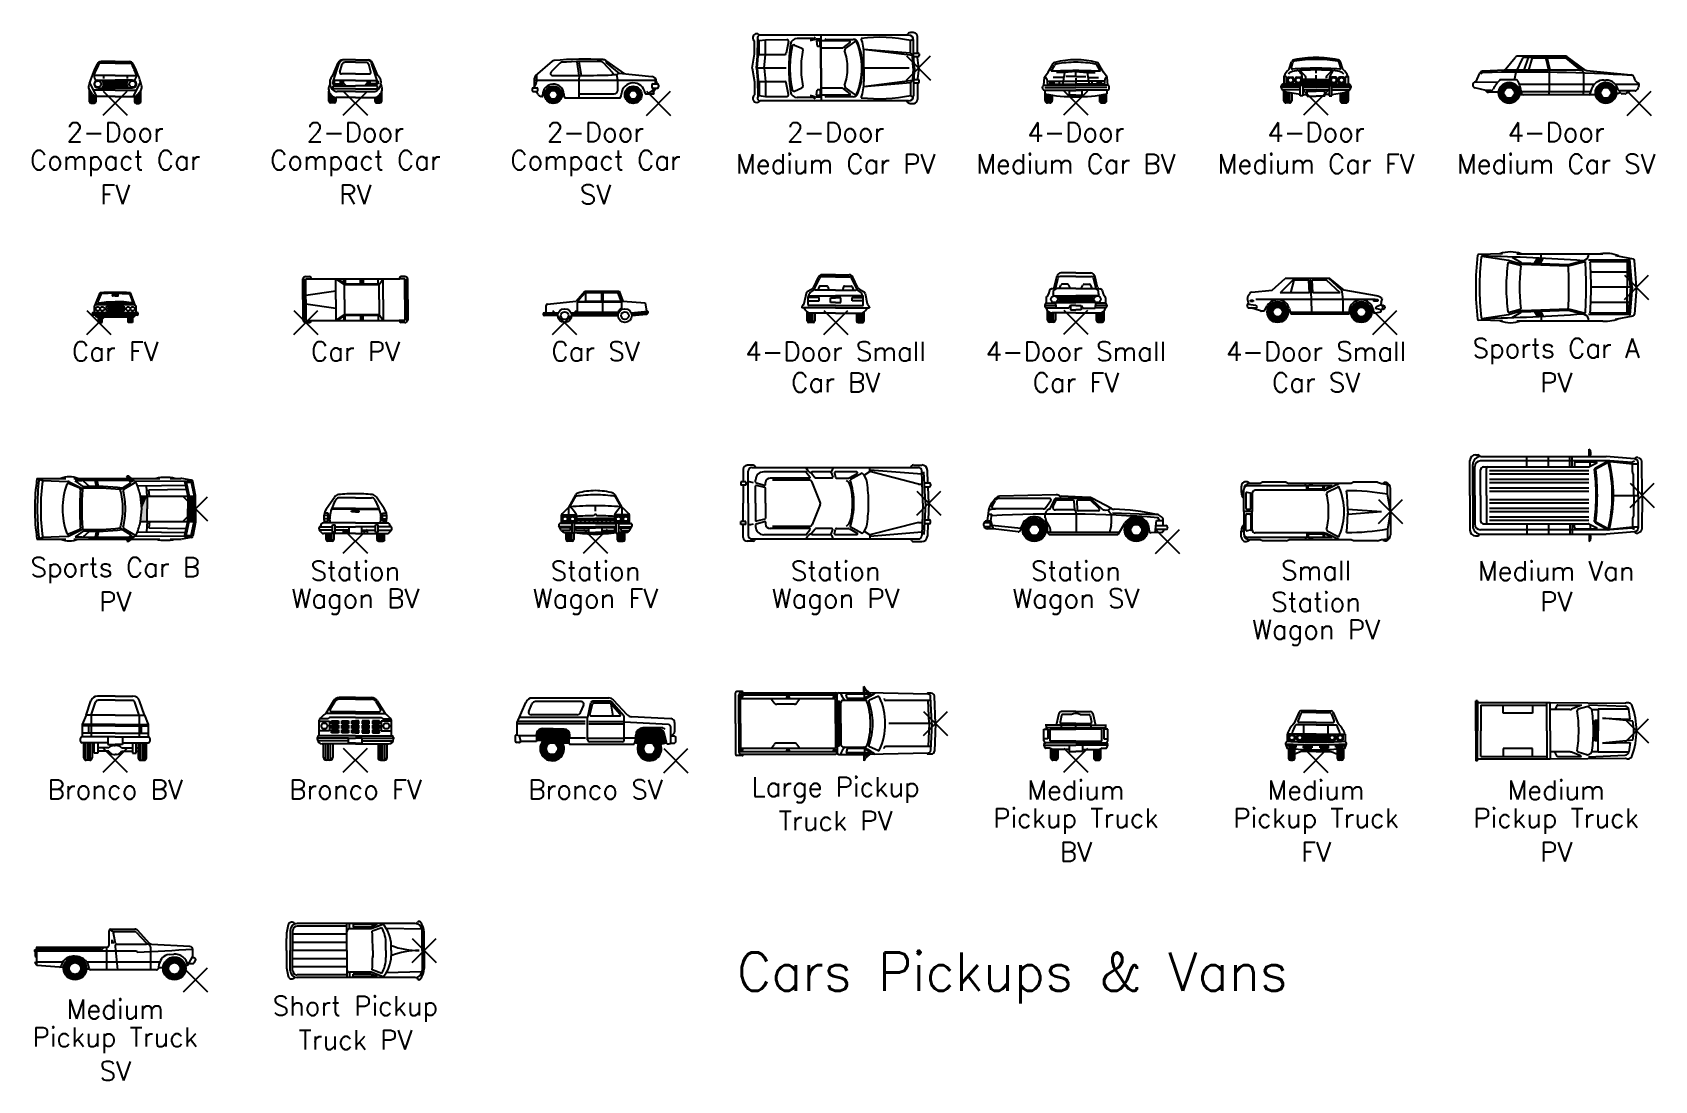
# Model space of a CAD drawing. Header units: inches. Extents: x -87 to 1609, y -1021 to 74.
import ezdxf
from ezdxf.enums import TextEntityAlignment as Align

# ---------------------------------------------------------------- set-up
doc = ezdxf.new("R2010")
doc.units = ezdxf.units.IN
doc.header["$MEASUREMENT"] = 0
doc.layers.add('Block origin', color=7, linetype='Continuous')
doc.layers.add('Text', color=6, linetype='Continuous')
doc.styles.add('ATTR', font='romans.shx', dxfattribs={"width": 0.8, "height": 1.114828})
doc.styles.add('blk_label', font='romans.shx')

msp = doc.modelspace()

# ---------------------------------------------------------------- texts
at = {"layer": 'Text', "style": 'blk_label'}
for s, height, p in [('2-Door', 20.09, (0, -30.1)), ('2-Door', 20.09, (251.1, -30.1)), ('2-Door', 20.09, (502.1, -30.1)), ('2-Door', 20.09, (753.2, -30.1)), ('4-Door', 20.09, (1004.3, -30.1)), ('4-Door', 20.09, (1255.4, -30.1)), ('4-Door', 20.09, (1506.4, -30.1)), ('Compact Car', 20.086, (0, -62.7)), ('Compact Car', 20.086, (251.1, -62.7)), ('Compact Car', 20.086, (502.1, -62.7)), ('Medium Car PV', 20.086, (753.2, -62.7)), ('Medium Car BV', 20.086, (1004.3, -62.7)), ('Medium Car FV', 20.086, (1255.4, -62.7)), ('Medium Car SV', 20.086, (1506.4, -62.7)), ('FV', 20.09, (0, -95.2)), ('RV', 20.09, (251.1, -95.2)), ('SV', 20.09, (502.1, -95.2)), ('Car FV', 20.09, (0, -259.1)), ('Car PV', 20.09, (251.1, -259.1)), ('Car SV', 20.09, (502.1, -259.1)), ('4-Door Small', 20.086, (753.2, -259.1)), ('4-Door Small', 20.086, (1004.3, -259.1)), ('4-Door Small', 20.086, (1255.4, -259.1)), ('Sports Car A', 20.086, (1506.4, -259.1)), ('Car BV', 20.09, (753.2, -291.6)), ('Car FV', 20.09, (1004.3, -291.6)), ('Car SV', 20.09, (1255.4, -291.6)), ('PV', 20.09, (1506.4, -291.6)), ('Sports Car B', 20.086, (0, -488.1)), ('Station', 20.09, (251.1, -488.1)), ('Station', 20.09, (502.1, -488.1)), ('Station', 20.09, (753.2, -488.1)), ('Station', 20.09, (1004.3, -488.1)), ('Small', 20.09, (1255.4, -488.1)), ('Medium Van', 20.09, (1506.4, -488.1)), ('Wagon BV', 20.09, (251.1, -520.6)), ('Wagon FV', 20.09, (502.1, -520.6)), ('Wagon PV', 20.09, (753.2, -520.6)), ('Wagon SV', 20.09, (1004.3, -520.6)), ('PV', 20.09, (0, -520.6)), ('Station', 20.09, (1255.4, -520.6)), ('PV', 20.09, (1506.4, -520.6)), ('Wagon PV', 20.09, (1255.4, -553.1)), ('Bronco BV', 20.09, (0, -717)), ('Bronco FV', 20.09, (251.1, -717)), ('Bronco SV', 20.09, (502.1, -717)), ('Large Pickup', 20.086, (753.2, -717)), ('Medium', 20.09, (1004.3, -717)), ('Medium', 20.09, (1255.4, -717)), ('Medium', 20.09, (1506.4, -717)), ('Truck PV', 20.09, (753.2, -749.6)), ('Pickup Truck', 20.086, (1004.3, -749.6)), ('Pickup Truck', 20.086, (1255.4, -749.6)), ('Pickup Truck', 20.086, (1506.4, -749.6)), ('BV', 20.09, (1004.3, -782.1)), ('FV', 20.09, (1255.4, -782.1)), ('PV', 20.09, (1506.4, -782.1)), ('Cars Pickups & Vans', 40, (937.9, -913)), ('Short Pickup', 20.086, (251.1, -946)), ('Medium', 20.09, (0, -946)), ('Pickup Truck', 20.086, (0, -978.5)), ('Truck PV', 20.09, (251.1, -978.5)), ('SV', 20.09, (0, -1011.1))]:
    msp.add_text(s, height=height, dxfattribs=at).set_placement(p, align=Align.MIDDLE)

# ---------------------------------------------------------------- blocks, each defined once
blk = doc.blocks.new('2-Door Compact Car SV')
at = {"linetype": 'Continuous'}
for p, q in [((-128.7, 28.6), (-110.9, 44)), ((-103.2, 42), (-112.4, 32.8)), ((-82.9, 29.1), (-85.3, 43.5)), ((-80.6, 29.1), (-83, 43.6)), ((-47.9, 32), (-58.1, 42.7)), ((-35.3, 30.9), (-55.3, 44.8)), ((-54.9, 43.6), (-54.8, 44.5)), ((-41.4, 31.5), (-54.5, 42.5)), ((-129.8, 16.3), (-129.8, 26.3)), ((-129.8, 24.4), (-2.5, 24.4)), ((-128.1, 21.2), (-129.8, 18.1)), ((-127.8, 29.4), (-127.8, 22.3)), ((-82.9, 29.1), (-83.5, 24.4)), ((-83.5, 24.4), (-83.3, 5.8)), ((-44.5, 29.7), (-48.9, 29.8)), ((-42.5, 24.4), (-43.8, 29.8)), ((-43.3, 30.1), (-41.4, 31.5)), ((-42.5, 13.7), (-42.5, 24.4)), ((-41.4, 31.5), (-7, 28)), ((-7.1, 19), (-7.1, 17.3)), ((-5.8, 20.3), (-1.3, 20.3)), ((-3.3, 20.3), (-3.3, 24.4)), ((-2.2, 22.6), (-2.2, 20.3)), ((0, 19), (0, 17.3)), ((-132, 13.6), (-132, 15.1)), ((-130.8, 16.3), (-127.4, 16.3)), ((-130.8, 12.3), (-127.4, 12.3)), ((-125.8, 9.1), (-128.3, 12.3)), ((-126.2, 13.6), (-126.2, 15.1)), ((-122, 7.2), (-122.7, 7.3)), ((-121.3, 8.9), (-121.3, 7.8)), ((-98.7, 7.1), (-98.9, 9.8)), ((-97.3, 5.8), (-40.7, 5.8)), ((-83.4, 10), (-46.3, 10)), ((-39.3, 7), (-38.9, 10.3)), ((-14.4, 12.3), (-14.6, 12.9)), ((-12.8, 9.8), (-4.7, 9.8)), ((-5.3, 12), (-8.1, 12)), ((-5.8, 16), (-1.3, 16)), ((-4.7, 9.8), (-5.3, 12))]:
    blk.add_line(p, q, dxfattribs=at)
at = {"linetype": 'Continuous', "const_width": 4.46}
for points in [[(-116.8, 8.9, 1), (-103.4, 8.9, 1)], [(-33.2, 8.9, 1), (-19.8, 8.9, 1)]]:
    blk.add_lwpolyline(points, format="xyb", close=True, dxfattribs=at)
at = {"linetype": 'Continuous'}
for centre, radius in [((-110.1, 8.9), 8.95), ((-26.5, 8.9), 8.95), ((-110.1, 8.9), 4.49), ((-26.5, 8.9), 4.49)]:
    blk.add_circle(centre, radius, dxfattribs=at)
for centre, radius, start, end in [((-108.9, 41.8), 2.98, 95.0573, 130.8869), ((-76.9, -320.6), 366.8, 87.0256, 95.0573), ((-101.2, 40.1), 2.81, 93.2751, 135.1689), ((-70.7, -492.8), 536.6, 88.8654, 93.2751), ((-60.1, 40.8), 2.81, 43.3958, 88.8654), ((-58.1, 40.8), 4.84, 55.2151, 87.0256), ((-53.8, 43.4), 1.16, 173.2963, 229.9509), ((-126.8, 26.3), 2.98, 130.8869, 180), ((-130.2, 22.3), 2.41, 331.4553, 0), ((-110.1, 8.9), 11.2, 4.591, 180), ((-110.9, 31.3), 2.11, 135.1689, 269.3728), ((-94.3, 1544.8), 1515.8, 269.3728, 271.7185), ((-48.9, 31.1), 1.33, 271.7185, 43.3958), ((-44.5, 31.8), 2.05, 269.4965, 307.0145), ((-26.5, 8.9), 12.5, 9.3872, 173.636), ((-5.8, 19), 1.31, 90, 180), ((-5.8, 17.3), 1.31, 180, 270), ((-7.6, 22.6), 5.41, 0, 84.1316), ((-1.3, 19), 1.31, 0, 90), ((-1.3, 17.3), 1.31, 270, 0), ((-130.8, 15.1), 1.24, 90, 180), ((-130.8, 13.6), 1.24, 180, 270), ((-127.4, 15.1), 1.24, 0, 90), ((-127.4, 13.6), 1.24, 270, 0), ((-122.1, 11.9), 4.68, 217.2896, 262.3525), ((-121.9, 7.8), 0.638, 262.3525, 0), ((-97.3, 7.2), 1.38, 184.591, 270), ((-46.3, 13.7), 3.71, 270, 0), ((-40.7, 7.2), 1.38, 270, 353.636), ((-12.8, 11.2), 1.38, 189.3873, 286.958), ((-16.6, 23.8), 14.5, 286.958, 327.5181), ((-15.9, 20.5), 13.6, 321.4554, 340.7567)]:
    blk.add_arc(centre, radius, start, end, dxfattribs=at)
at = {"style": 'ATTR', "width": 0.8, "flags": 9}
blk.add_attdef('ESTCODE', (0, 0), '', height=0.0277, dxfattribs=at)
blk = doc.blocks.new('2-Door Medium Car PV')
at = {"linetype": 'Continuous'}
for p, q in [((-10.5, 34.4), (-165.6, 34.4)), ((-101.9, 0), (-101.9, 34.4)), ((-12.6, 34.4), (-11.9, 35.3)), ((-171.7, 14.5), (-171.7, 28.1)), ((-168.5, 12.6), (-168.2, 30.1)), ((-166.6, 28.7), (-160, 29.6)), ((-166.6, 14), (-166.6, 28.7)), ((-160, 29.6), (-137.8, 29.8)), ((-160, 14.2), (-160, 29.6)), ((-136.1, 27.7), (-138.4, 15.6)), ((-129.9, 24), (-122.1, 20.8)), ((-110.8, 30.9), (-127.2, 30.9)), ((-102.3, 30.3), (-108, 30.3)), ((-106.8, 28), (-106.2, 23)), ((-103.6, 28.6), (-106.3, 28.6)), ((-103.6, 22.6), (-105.6, 22.6)), ((-103.1, 23.1), (-103.1, 28.1)), ((-102.3, 0), (-102.3, 30.3)), ((-72.4, 28.4), (-101.9, 28.4)), ((-80.5, 20.9), (-101.9, 20.9)), ((-96.3, 29.9), (-68.4, 29.9)), ((-71.8, 26.9), (-79.4, 21.2)), ((-67.2, 27.4), (-76.8, 20.3)), ((-8.4, 15.4), (-57.6, 19.5)), ((-6.5, 13.1), (-57.6, 19.5)), ((-8.4, 28.7), (-5.5, 30.6)), ((-8.4, 15.4), (-8.4, 28.7)), ((-5.3, 13.5), (-5.3, 29.2)), ((-1.3, 15.5), (-1.3, 33)), ((-174, 0), (-171.7, 14.5)), ((-174, 0), (-171.7, -14.5)), ((-169.4, 0), (-168.5, 12.6)), ((-138.7, 0), (-169.4, 0)), ((-169.4, 0), (-168.5, -12.6)), ((-168.7, 0), (-167.8, 12.6)), ((-168.7, 0), (-167.8, -12.6)), ((-167.8, 12.6), (-166.6, 14)), ((-166.6, 14), (-160, 14.2)), ((-161.4, 0), (-160, 14.2)), ((-161.4, 0), (-160, -14.2)), ((-160, 14.2), (-140.1, 14.2)), ((-102.3, 0), (-102.3, -30.3)), ((-101.9, 0), (-101.9, -34.4)), ((-57.3, 0), (-57.3, 14.2)), ((-9.8, 0), (-57.3, 0)), ((-57.3, 0), (-57.3, -14.2)), ((-6.5, 13.1), (-8.4, 15.4)), ((-5.7, 0), (-6.5, 13.1)), ((-5.7, 0), (-6.5, -13.1)), ((-5.3, 15.5), (-0.4, 15.5)), ((-4.5, 0), (-5.3, 13.5)), ((-4.5, 0), (-5.3, -13.5)), ((-5.2, 12.1), (-0.4, 12.1)), ((-1.3, 10.9), (-1.3, 12.1)), ((0, 0), (-1.3, 10.9)), ((0, 0), (-1.3, -10.9)), ((0.5, 14.7), (0.5, 13)), ((-171.7, -14.5), (-171.7, -28.1)), ((-168.5, -12.6), (-168.2, -30.1)), ((-167.8, -12.6), (-166.6, -14)), ((-166.6, -14), (-166.6, -28.7)), ((-166.6, -14), (-160, -14.2)), ((-160, -14.2), (-140.1, -14.2)), ((-160, -14.2), (-160, -29.6)), ((-136.1, -27.7), (-138.4, -15.6)), ((-6.5, -13.1), (-57.6, -19.5)), ((-8.4, -15.4), (-57.6, -19.5)), ((-6.5, -13.1), (-8.4, -15.4)), ((-8.4, -15.4), (-8.4, -28.7)), ((-5.3, -13.5), (-5.3, -29.2)), ((-5.3, -15.5), (-0.4, -15.5)), ((-5.2, -12.1), (-0.4, -12.1)), ((-1.3, -10.9), (-1.3, -12.1)), ((-1.3, -15.5), (-1.3, -33)), ((0.5, -14.7), (0.5, -13)), ((-166.6, -28.7), (-160, -29.6)), ((-160, -29.6), (-137.8, -29.8)), ((-129.9, -24), (-122.1, -20.8)), ((-110.8, -30.9), (-127.2, -30.9)), ((-102.3, -30.3), (-108, -30.3)), ((-106.8, -28), (-106.2, -23)), ((-103.6, -28.6), (-106.3, -28.6)), ((-103.6, -22.6), (-105.6, -22.6)), ((-103.1, -23.1), (-103.1, -28.1)), ((-80.5, -20.9), (-101.9, -20.9)), ((-72.4, -28.4), (-101.9, -28.4)), ((-96.3, -29.9), (-68.4, -29.9)), ((-71.8, -26.9), (-79.4, -21.2)), ((-67.2, -27.4), (-76.8, -20.3)), ((-8.4, -28.7), (-5.5, -30.6)), ((-10.5, -34.4), (-165.6, -34.4)), ((-12.6, -34.4), (-11.9, -35.3))]:
    blk.add_line(p, q, dxfattribs=at)
for centre, radius, start, end in [((-169.3, 31.6), 4.25, 40.2628, 236.0454), ((-165.6, 31.5), 2.92, 90, 249.4443), ((-8.5, 32.7), 4.22, 98.9936, 142.5686), ((-10.5, 29.2), 5.17, 0, 90), ((-6.8, 21.9), 15.2, 81.7991, 98.9936), ((-5.2, 33), 3.94, 0, 81.7991), ((-137.8, 28), 1.72, 349.1386, 90.431), ((42, 0), 177.8, 171.9191, 180), ((-26.5, 0), 108.1, 167.8254, 180), ((-127.2, 24), 6.9, 90, 171.9191), ((-130.6, 22.4), 1.72, 67.6688, 167.8254), ((-25.1, 0), 97.9, 168.8588, 180), ((-122.8, 19.2), 1.72, 348.8588, 67.6688), ((-113.4, 40.4), 11.4, 269.0831, 297.9608), ((-110.8, 34), 3.07, 270, 331.7242), ((-106.3, 28.1), 0.517, 90, 187.0218), ((-105.6, 23.1), 0.517, 187.0218, 270), ((-103.6, 28.1), 0.517, 0, 90), ((-103.6, 23.1), 0.517, 270, 0), ((-96.3, 32), 2.06, 214.3811, 270), ((-80.5, 22.6), 1.72, 270, 306.7651), ((-75.7, 18.9), 1.72, 126.7651, 198.4864), ((-132.2, 0), 57.8, 0, 18.4864), ((-72.4, 27.6), 0.862, 306.7651, 90), ((-68.4, 24.8), 5.17, 21.1739, 90), ((-66.2, 26), 1.72, 21.539, 126.7651), ((-132.1, 0), 72.6, 0, 21.539), ((-132.3, 0), 73.7, 0, 21.1739), ((-41.2, -126.2), 158.3, 78.0333, 96.8734), ((-108.2, 14.2), 50.9, 0, 19.2488), ((-140.1, 15.9), 1.72, 270, 349.1386), ((-132.2, 0), 57.8, 341.5136, 0), ((-132.1, 0), 72.6, 338.461, 0), ((-132.3, 0), 73.7, 338.8261, 0), ((-0.4, 14.7), 0.862, 0, 90), ((-0.4, 13), 0.862, 270, 0), ((-140.1, -15.9), 1.72, 10.8614, 90), ((42, 0), 177.8, 180, 188.0809), ((-26.5, 0), 108.1, 180, 192.1746), ((-25.1, 0), 97.9, 180, 191.1412), ((-108.2, -14.2), 50.9, 340.7512, 0), ((-0.4, -13), 0.862, 0, 90), ((-0.4, -14.7), 0.862, 270, 0), ((-169.3, -31.6), 4.25, 123.9546, 319.7372), ((-165.6, -31.5), 2.92, 110.5557, 270), ((-137.8, -28), 1.72, 269.569, 10.8614), ((-127.2, -24), 6.9, 188.0809, 270), ((-130.6, -22.4), 1.72, 192.1746, 292.3312), ((-122.8, -19.2), 1.72, 292.3312, 11.1412), ((-113.4, -40.4), 11.4, 62.0392, 90.9169), ((-110.8, -34), 3.07, 28.2758, 90), ((-106.3, -28.1), 0.517, 172.9782, 270), ((-105.6, -23.1), 0.517, 90, 172.9782), ((-103.6, -23.1), 0.517, 0, 90), ((-103.6, -28.1), 0.517, 270, 0), ((-96.3, -32), 2.06, 90, 145.6189), ((-80.5, -22.6), 1.72, 53.2349, 90), ((-75.7, -18.9), 1.72, 161.5136, 233.2349), ((-72.4, -27.6), 0.862, 270, 53.2349), ((-68.4, -24.8), 5.17, 270, 338.8261), ((-66.2, -26), 1.72, 233.2349, 338.461), ((-41.2, 126.2), 158.3, 263.1266, 281.9667), ((-10.5, -29.2), 5.17, 270, 0), ((-5.2, -33), 3.94, 278.2009, 0), ((-8.5, -32.7), 4.22, 217.4314, 261.0064), ((-6.8, -21.9), 15.2, 261.0064, 278.2009)]:
    blk.add_arc(centre, radius, start, end, dxfattribs=at)
at = {"style": 'ATTR', "width": 0.8, "flags": 9}
blk.add_attdef('ESTCODE', (0, 0), '', height=0.0368, dxfattribs=at)
blk = doc.blocks.new('4-Door Medium Car BV')
at = {"linetype": 'Continuous'}
for p, q in [((-28.9, 32), (-23.6, 41)), ((-25.8, 33), (-22.4, 39.1)), ((25.8, 33), (22.4, 39.1)), ((28.9, 32), (23.6, 41)), ((-33.6, 18.3), (-32.6, 26.7)), ((-32.8, 18.4), (0, 18.4)), ((-32.6, 26.7), (-28.9, 32)), ((-32.6, 26.7), (-32.3, 26.7)), ((-30.3, 25), (-29.6, 18.4)), ((-30, 22.7), (0, 22.7)), ((-29.7, 19.6), (0, 19.6)), ((-26.8, 19.6), (-26.8, 22.7)), ((-12.6, 26.5), (-23.8, 26.5)), ((-22.6, 19.6), (-22.6, 22.7)), ((-11.9, 31.8), (-20.2, 31.8)), ((-17.2, 19.6), (-17.2, 22.7)), ((-11.9, 31.8), (-13.8, 18.4)), ((0, 32.7), (-11.9, 31.8)), ((0, 27.5), (-10.6, 27.5)), ((0, 32.7), (11.9, 31.8)), ((0, 27.5), (0, 32.7)), ((0, 27.5), (10.6, 27.5)), ((0, 25.8), (0, 18.4)), ((30, 22.7), (0, 22.7)), ((29.7, 19.6), (0, 19.6)), ((32.8, 18.4), (0, 18.4)), ((11.9, 31.8), (13.8, 18.4)), ((11.9, 31.8), (20.2, 31.8)), ((12.6, 26.5), (23.8, 26.5)), ((17.2, 19.6), (17.2, 22.7)), ((22.6, 19.6), (22.6, 22.7)), ((26.8, 19.6), (26.8, 22.7)), ((32.6, 26.7), (28.9, 32)), ((30.3, 25), (29.6, 18.4)), ((32.6, 26.7), (32.3, 26.7)), ((33.6, 18.3), (32.6, 26.7)), ((-35, 15.6), (-35, 16.3)), ((-32.8, 13.4), (0, 13.4)), ((-32.4, 13.4), (-32.4, 9.5)), ((-32.3, 15.9), (0, 15.9)), ((-32.1, 2.4), (-32.1, 9.4)), ((-30.3, 0.1), (-30.3, 9.1)), ((-27.1, 0), (-29.7, 0)), ((-28.4, 0), (-28.4, 8.7)), ((-26.5, 0.1), (-26.5, 8.4)), ((-24.7, 8.2), (-24.7, 2.4)), ((-6.6, 8.1), (-6.6, 13)), ((-6.6, 13), (0, 13)), ((0, 8.1), (-6.6, 8.1)), ((32.3, 15.9), (0, 15.9)), ((32.8, 13.4), (0, 13.4)), ((6.6, 13), (0, 13)), ((0, 8.1), (6.6, 8.1)), ((6.6, 8.1), (6.6, 13)), ((24.7, 8.2), (24.7, 2.4)), ((26.5, 0.1), (26.5, 8.4)), ((27.1, 0), (29.7, 0)), ((28.4, 0), (28.4, 8.7)), ((30.3, 0.1), (30.3, 9.1)), ((32.1, 2.4), (32.1, 9.4)), ((32.4, 13.4), (32.4, 9.5)), ((35, 15.6), (35, 16.3))]:
    blk.add_line(p, q, dxfattribs=at)
for centre, radius, start, end in [((-21.1, 39.5), 2.93, 104.0557, 149.858), ((-19.5, 37.4), 3.3, 100.1965, 150.1888), ((0, -44.8), 89.8, 90, 104.0557), ((0, -71), 113.4, 90, 100.1965), ((0, -44.8), 89.8, 75.9443, 90), ((0, -71), 113.4, 79.8035, 90), ((19.5, 37.4), 3.3, 29.8112, 79.8035), ((21.1, 39.5), 2.93, 30.142, 75.9443), ((-32.8, 16.3), 2.16, 90, 180), ((-32.3, 24.7), 1.99, 6.3627, 90), ((0, -438.4), 472.1, 90, 93.1382), ((0, -438.4), 472.1, 86.8618, 90), ((32.3, 24.7), 1.99, 90, 173.6373), ((32.8, 16.3), 2.16, 0, 90), ((-32.8, 15.6), 2.16, 180, 270), ((0, 175.9), 169.6, 258.9833, 270), ((-29.7, 2.4), 2.44, 180, 270), ((-27.1, 2.4), 2.44, 270, 0), ((0, 175.9), 169.6, 270, 281.0167), ((27.1, 2.4), 2.44, 180, 270), ((29.7, 2.4), 2.44, 270, 0), ((32.8, 15.6), 2.16, 270, 0)]:
    blk.add_arc(centre, radius, start, end, dxfattribs=at)
for points in [[(-22.6, 19.6), (-22.6, 22.7), (-26.8, 19.6), (-26.8, 22.7)], [(22.6, 19.6), (22.6, 22.7), (26.8, 19.6), (26.8, 22.7)]]:
    blk.add_solid(points, dxfattribs=at)
at = {"style": 'ATTR', "width": 0.8, "flags": 9}
blk.add_attdef('ESTCODE', (0, 0), '', height=0.014, dxfattribs=at)
blk = doc.blocks.new('2-Door Compact Car FV')
at = {"linetype": 'Continuous'}
for p, q in [((0, 41.6), (-15.3, 41.6)), ((0, 43.3), (-14.8, 43.3)), ((0, 43.3), (14.7, 43.3)), ((0, 41.6), (15.3, 41.6)), ((-19.3, 6.9), (-26.7, 21.7)), ((0, 28.7), (-22.4, 28.7)), ((-18, 23.9), (0, 23.9)), ((-13.8, 22.5), (0, 22.5)), ((-13.8, 17), (0, 17)), ((-13.2, 21.2), (0, 21.2)), ((-13.2, 18.4), (0, 18.4)), ((-13, 19.8), (0, 19.8)), ((-12.4, 28.7), (-12.4, 25.4)), ((0, 28.7), (22.4, 28.7)), ((18, 23.9), (0, 23.9)), ((13.8, 22.5), (0, 22.5)), ((13.2, 21.2), (0, 21.2)), ((13, 19.8), (0, 19.8)), ((13.2, 18.4), (0, 18.4)), ((13.8, 17), (0, 17)), ((12.4, 28.7), (12.4, 25.4)), ((19.3, 6.9), (26.6, 21.7)), ((-24, 9.3), (-27, 13.9)), ((-26.8, 1.3), (-26.8, 13.5)), ((-25.1, -0.4), (-25.1, 11.1)), ((-23.5, -0.4), (-23.5, 8.8)), ((0, 13.3), (-22.5, 13.3)), ((-21.9, -0.4), (-21.9, 7.5)), ((-20.3, 7), (-20.3, 1.3)), ((0, 6.9), (-19.4, 6.9)), ((-18, 15.6), (0, 15.6)), ((18, 15.6), (0, 15.6)), ((0, 13.3), (22.5, 13.3)), ((0, 6.9), (19.4, 6.9)), ((20.3, 7), (20.3, 1.3)), ((21.9, -0.4), (21.9, 7.5)), ((23.5, -0.4), (23.5, 8.8)), ((23.9, 9.3), (27, 13.9)), ((25.1, -0.4), (25.1, 11.1)), ((26.7, 1.3), (26.7, 13.5)), ((-22, -0.4), (-25, -0.4)), ((22, -0.4), (25, -0.4))]:
    blk.add_line(p, q, dxfattribs=at)
for centre in [(-18, 19.8), (18, 19.8)]:
    blk.add_circle(centre, 3.4, dxfattribs=at)
for centre, radius, start, end in [((88, -14.1), 120.1, 152.8636, 164.3756), ((88, -14.1), 118.5, 152.5916, 158.8235), ((-14.8, 38.6), 4.65, 90, 152.8636), ((-15.3, 39.5), 2.05, 90, 152.5916), ((14.7, 38.6), 4.65, 27.1364, 90), ((15.3, 39.5), 2.05, 27.4084, 90), ((-88, -14.1), 118.5, 21.1765, 27.4084), ((-88, -14.1), 120.1, 15.6244, 27.1364), ((-22.5, 16.8), 5.37, 164.3756, 213.7218), ((-9, 30.9), 13.6, 189.2338, 214.1997), ((-18, 19.8), 4.13, 90, 270), ((18, 19.8), 4.13, 270, 90), ((9, 30.9), 13.6, 325.8003, 350.7662), ((22.5, 16.8), 5.37, 326.2782, 15.6244), ((-25, 1.3), 1.71, 180, 270), ((-19.4, 12.4), 5.48, 213.7218, 270), ((-22, 1.3), 1.71, 270, 0), ((19.4, 12.4), 5.48, 270, 326.2782), ((22, 1.3), 1.71, 180, 270), ((25, 1.3), 1.71, 270, 0)]:
    blk.add_arc(centre, radius, start, end, dxfattribs=at)
at = {"style": 'ATTR', "width": 0.8, "flags": 9}
blk.add_attdef('ESTCODE', (0, -0.4), '', height=0.0111, dxfattribs=at)
blk = doc.blocks.new('2-Door Compact Car RV')
at = {"linetype": 'Continuous'}
for p, q in [((-23.4, 28.7), (-18, 41.9)), ((-22.8, 23.4), (-16.9, 41.7)), ((-16.1, 32.3), (-13.9, 40.5)), ((0, 45), (-13.4, 45)), ((0, 42.5), (-11.2, 42.5)), ((0, 45), (13.4, 45)), ((0, 42.5), (11.2, 42.5)), ((16.1, 32.3), (13.9, 40.5)), ((22.8, 23.4), (16.9, 41.7)), ((23.4, 28.7), (18, 41.9)), ((-26.6, 19.2), (-27.4, 17.8)), ((-22.8, 23.4), (-23.8, 22.4)), ((-23.8, 22.4), (-23.8, 20.1)), ((-23.8, 20.1), (-12.5, 20.1)), ((-23.1, 18), (0, 18)), ((-23.1, 14.9), (-23.1, 18)), ((0, 23.4), (-22.8, 23.4)), ((-22.1, 23.4), (-22.1, 20.1)), ((-15.5, 20.1), (-15.5, 23.4)), ((0, 30.3), (-14.6, 30.3)), ((-12.5, 20.1), (-12.5, 23.4)), ((-11.4, 19.7), (-9.5, 18)), ((0, 30.3), (14.6, 30.3)), ((0, 23.4), (22.8, 23.4)), ((23.1, 18), (0, 18)), ((11.4, 19.7), (9.5, 18)), ((12.5, 20.1), (12.5, 23.4)), ((23.8, 20.1), (12.5, 20.1)), ((15.5, 20.1), (15.5, 23.4)), ((22.1, 23.4), (22.1, 20.1)), ((22.8, 23.4), (23.8, 22.4)), ((23.1, 14.9), (23.1, 18)), ((23.8, 22.4), (23.8, 20.1)), ((26.6, 19.2), (27.4, 17.8)), ((-27.6, 1.9), (-27.6, 12.2)), ((-25.7, 0), (-25.7, 8.9)), ((-23.9, 0), (-23.9, 7.2)), ((0, 14.9), (-23.1, 14.9)), ((-22.2, 0), (-22.2, 6.1)), ((-20.3, 5.7), (-20.3, 1.9)), ((0, 5.7), (-20, 5.7)), ((0, 11.9), (-19.2, 11.9)), ((0, 14.9), (23.1, 14.9)), ((0, 11.9), (19.2, 11.9)), ((0, 5.7), (20, 5.7)), ((20.3, 5.7), (20.3, 1.9)), ((22.2, 0), (22.2, 6.1)), ((23.9, 0), (23.9, 7.2)), ((25.7, 0), (25.7, 8.9)), ((27.6, 1.9), (27.6, 12.2)), ((-22.2, 0), (-25.7, 0)), ((22.2, 0), (25.7, 0))]:
    blk.add_line(p, q, dxfattribs=at)
for centre, radius, start, end in [((-13.4, 40), 5.04, 90, 157.8415), ((-12.2, 40.2), 4.91, 103.6166, 162.0381), ((-11.2, 39.7), 2.74, 90, 164.5785), ((11.2, 39.7), 2.74, 15.4215, 90), ((12.2, 40.2), 4.91, 17.9619, 76.3834), ((13.4, 40), 5.04, 22.1585, 90), ((-22.1, 14.8), 6, 150.5183, 194.8656), ((-16.3, 21.4), 10.5, 159.5779, 229.5957), ((-18.8, 22.3), 7.84, 125.823, 159.5779), ((-14.6, 31.9), 1.62, 164.5785, 270), ((-12.5, 18.5), 1.67, 48.0246, 90), ((12.5, 18.5), 1.67, 90, 131.9754), ((14.6, 31.9), 1.62, 270, 15.4215), ((16.3, 21.4), 10.5, 310.4043, 20.4221), ((18.8, 22.3), 7.84, 20.4221, 54.177), ((22.1, 14.8), 6, 345.1344, 29.4817), ((-16.6, 16.3), 11.7, 194.8656, 233.436), ((-25.7, 1.9), 1.88, 180, 270), ((-20, 11.7), 5.98, 233.436, 270), ((-19.2, 18), 6.09, 229.5957, 270), ((-22.2, 1.9), 1.88, 270, 0), ((19.2, 18), 6.09, 270, 310.4043), ((20, 11.7), 5.98, 270, 306.564), ((22.2, 1.9), 1.88, 180, 270), ((16.6, 16.3), 11.7, 306.564, 345.1344), ((25.7, 1.9), 1.88, 270, 0)]:
    blk.add_arc(centre, radius, start, end, dxfattribs=at)
for points in [[(-12.5, 20.1), (-15.5, 20.1), (-12.5, 23.4), (-15.5, 23.4)], [(12.5, 20.1), (15.5, 20.1), (12.5, 23.4), (15.5, 23.4)]]:
    blk.add_solid(points, dxfattribs=at)
at = {"style": 'ATTR', "width": 0.8, "flags": 9}
blk.add_attdef('ESTCODE', (0, 0), '', height=0.0112, dxfattribs=at)
blk = doc.blocks.new('4-Door Medium Car FV')
at = {"linetype": 'Continuous'}
for p, q in [((-28.1, 35.3), (-25.5, 42.9)), ((-25.8, 36.5), (-24.2, 42.3)), ((25.8, 36.5), (24.2, 42.3)), ((28.1, 35.3), (25.5, 42.9)), ((0, 18), (-36.4, 18)), ((0, 19.7), (-33.8, 19.7)), ((-31.9, 27.7), (-33.7, 27.7)), ((-33.7, 27.7), (-33.7, 19.7)), ((-30.7, 19.7), (-30.7, 26.5)), ((-29.8, 21.9), (-29.8, 25.5)), ((-28.4, 26.8), (-24.8, 26.8)), ((-24.8, 20.5), (-28.4, 20.5)), ((-23.5, 25.5), (-23.5, 21.9)), ((-21.6, 21.9), (-21.6, 25.5)), ((-20.3, 26.8), (-16.7, 26.8)), ((-16.7, 20.5), (-20.3, 20.5)), ((-16.5, 7.2), (-16.5, 18)), ((-15.3, 25.5), (-15.3, 21.9)), ((-14.4, 19.7), (-14.4, 27.7)), ((0, 24.5), (-14.4, 24.5)), ((0, 22.9), (-14.4, 22.9)), ((0, 21.3), (-14.4, 21.3)), ((-13.9, 18), (-13.9, 7.2)), ((0, 30.9), (0, 33.4)), ((0, 24.5), (0, 29.1)), ((0, 24.5), (14.4, 24.5)), ((0, 22.9), (14.4, 22.9)), ((0, 21.3), (14.4, 21.3)), ((0, 19.7), (33.8, 19.7)), ((0, 18), (36.4, 18)), ((13.9, 18), (13.9, 7.2)), ((14.4, 19.7), (14.4, 27.7)), ((15.3, 25.5), (15.3, 21.9)), ((16.5, 7.2), (16.5, 18)), ((20.3, 26.8), (16.7, 26.8)), ((16.7, 20.5), (20.3, 20.5)), ((21.6, 21.9), (21.6, 25.5)), ((23.5, 25.5), (23.5, 21.9)), ((28.4, 26.8), (24.8, 26.8)), ((24.8, 20.5), (28.4, 20.5)), ((29.8, 21.9), (29.8, 25.5)), ((30.7, 19.7), (30.7, 26.5)), ((31.9, 27.7), (33.7, 27.7)), ((33.7, 27.7), (33.7, 19.7)), ((-16.5, 16.4), (-36.7, 16.4)), ((-16.5, 13.7), (-35, 13.7)), ((-33.8, 2.2), (-33.8, 12.7)), ((-31.7, 0), (-31.7, 11.6)), ((-27.6, 0), (-31.5, 0)), ((-29.6, 0), (-29.6, 10.9)), ((-16.5, 8.6), (-29.3, 10.9)), ((-27.5, 0), (-27.5, 10.5)), ((-25.4, 10.2), (-25.4, 2.2)), ((-13.9, 7.2), (-16.5, 7.2)), ((0, 16.4), (-13.9, 16.4)), ((0, 13.7), (-13.9, 13.7)), ((-13.9, 8.6), (-9.2, 8.6)), ((-9.2, 7), (-9.2, 13.7)), ((-9.2, 12.1), (0, 12.1)), ((-9.2, 7), (0, 7)), ((0, 16.4), (13.9, 16.4)), ((0, 13.7), (13.9, 13.7)), ((9.2, 12.1), (0, 12.1)), ((9.2, 7), (0, 7)), ((9.2, 7), (9.2, 13.7)), ((13.9, 8.6), (9.2, 8.6)), ((13.9, 7.2), (16.5, 7.2)), ((16.5, 16.4), (36.7, 16.4)), ((16.5, 13.7), (35, 13.7)), ((16.5, 8.6), (29.3, 10.9)), ((25.4, 10.2), (25.4, 2.2)), ((27.5, 0), (27.5, 10.5)), ((27.6, 0), (31.5, 0)), ((29.6, 0), (29.6, 10.9)), ((31.7, 0), (31.7, 11.6)), ((33.8, 2.2), (33.8, 12.7))]:
    blk.add_line(p, q, dxfattribs=at)
for centre in [(-26.6, 23.7), (-18.5, 23.7), (18.5, 23.7), (26.6, 23.7)]:
    blk.add_circle(centre, 2.67, dxfattribs=at)
for centre, radius, start, end in [((-10.8, 16.7), 25.4, 132.9068, 154.2808), ((-24.8, 36.2), 1.04, 164.0483, 274.5674), ((-22.4, 41.8), 3.27, 100.707, 161.2041), ((0, -274.3), 310.5, 90, 94.5674), ((-22.6, 41.9), 1.59, 100.3239, 164.0483), ((0, -76.4), 123.7, 90, 100.707), ((0, -186.7), 221.1, 90, 95.9688), ((0, -82.4), 127.9, 90, 100.3239), ((0, -76.4), 123.7, 79.293, 90), ((0, -82.4), 127.9, 79.6761, 90), ((0, -274.3), 310.5, 85.4326, 90), ((0, -186.7), 221.1, 84.0312, 90), ((22.6, 41.9), 1.59, 15.9517, 79.6761), ((22.4, 41.8), 3.27, 18.7959, 79.293), ((24.8, 36.2), 1.04, 265.4326, 15.9517), ((10.8, 16.7), 25.4, 25.7192, 47.0932), ((-33.8, 16.7), 2.93, 90, 218.1676), ((-31.9, 26.5), 1.17, 0, 90), ((-28.4, 25.5), 1.33, 90, 180), ((-28.4, 21.9), 1.33, 180, 270), ((-22, 24.1), 9.16, 95.9688, 139.2285), ((-24.8, 25.5), 1.33, 0, 90), ((-24.8, 21.9), 1.33, 270, 0), ((-20.3, 25.5), 1.33, 90, 180), ((-20.3, 21.9), 1.33, 180, 270), ((-30.1, 22.6), 16.5, 17.793, 41.9979), ((-44.8, -0.7), 44.2, 40.3101, 51.2631), ((-16.7, 25.5), 1.33, 0, 90), ((-16.7, 21.9), 1.33, 270, 0), ((-12.7, 26.6), 2.02, 340.9239, 40.3101), ((12.7, 26.6), 2.02, 139.6899, 199.0761), ((44.8, -0.7), 44.2, 128.7369, 139.6899), ((30.1, 22.6), 16.5, 138.0021, 162.207), ((16.7, 25.5), 1.33, 90, 180), ((16.7, 21.9), 1.33, 180, 270), ((20.3, 25.5), 1.33, 0, 90), ((20.3, 21.9), 1.33, 270, 0), ((22, 24.1), 9.16, 40.7715, 84.0312), ((24.8, 25.5), 1.33, 90, 180), ((24.8, 21.9), 1.33, 180, 270), ((28.4, 25.5), 1.33, 0, 90), ((28.4, 21.9), 1.33, 270, 0), ((31.9, 26.5), 1.17, 90, 180), ((33.8, 16.7), 2.93, 321.8324, 90), ((-27.4, 21.7), 11, 218.1676, 260.0604), ((-31.5, 2.2), 2.24, 180, 270), ((-27.6, 2.2), 2.24, 270, 0), ((27.6, 2.2), 2.24, 180, 270), ((27.4, 21.7), 11, 279.9396, 321.8324), ((31.5, 2.2), 2.24, 270, 0)]:
    blk.add_arc(centre, radius, start, end, dxfattribs=at)
for points in [[(0, 12.1), (0, 13.7), (-9.2, 12.1), (-9.2, 13.7)], [(0, 12.1), (0, 13.7), (9.2, 12.1), (9.2, 13.7)]]:
    blk.add_solid(points, dxfattribs=at)
at = {"style": 'ATTR', "width": 0.8, "flags": 9}
blk.add_attdef('ESTCODE', (0, 0), '', height=0.0147, dxfattribs=at)
blk = doc.blocks.new('4-Door Medium Car SV')
at = {"linetype": 'Continuous'}
for p, q in [((-140.2, 34.7), (-163.9, 33.6)), ((-62.3, 34.7), (-140.2, 34.7)), ((-139.5, 36), (-129.6, 47.9)), ((-128.6, 32.6), (-121.2, 48)), ((-77.8, 49.3), (-126.6, 49.3)), ((-74.7, 48), (-121.2, 48)), ((-120.3, 34.7), (-115.7, 48)), ((-115.4, 34.7), (-111.7, 48)), ((-97.5, 47.3), (-111.9, 47.3)), ((-94.4, 34.7), (-97.7, 48)), ((-93.7, 34.7), (-97, 48)), ((-93, 34.7), (-96.3, 48)), ((-76.3, 47.3), (-96.2, 47.3)), ((-93.7, 19.6), (-93.7, 34.7)), ((-61.1, 34.7), (-76.3, 47.3)), ((-60, 34.6), (-76.1, 48)), ((-56.9, 35.1), (-75.5, 48.6)), ((-58.5, 34.9), (-75, 48)), ((-62.3, 34.7), (-60, 34.6)), ((-60, 34.6), (-58.5, 34.9)), ((-58, 31.6), (-60, 34.6)), ((-57.2, 35.4), (-58.5, 34.9)), ((-54.9, 34.4), (-8.8, 29.8)), ((-174, 19.5), (-174, 18.9)), ((-148.3, 21.7), (-171.1, 22.3)), ((-170.9, 22.3), (-166.8, 31.6)), ((-164.6, 31.6), (-165.5, 30.4)), ((-128.8, 24.6), (-144.8, 24.6)), ((-130.4, 24.6), (-128.6, 32.6)), ((-47.2, 19.6), (-125.2, 19.6)), ((-93.7, 12.1), (-93.7, 19.6)), ((-58, 19.6), (-58, 31.6)), ((-58, 12.1), (-58, 19.6)), ((-37, 24.4), (-34.9, 24.4)), ((0, 19.6), (-24.7, 19.6)), ((-4.2, 24.2), (-5.4, 27.3)), ((-160.1, 13.5), (-171.8, 16.2)), ((-159.2, 12.1), (-161.1, 13.7)), ((-155, 13.5), (-160.1, 13.5)), ((-147, 11.6), (-157.7, 11.6)), ((-120.6, 9), (-125.2, 9)), ((-50.7, 12.1), (-123.3, 12.1)), ((-45.8, 9), (-120.6, 9)), ((-94.2, 9), (-94.2, 12.1)), ((-58.4, 9), (-58.4, 12.1)), ((-51.4, 9.9), (-49.7, 15.1)), ((-20.4, 11.1), (-24.1, 9.4)), ((-4.2, 13.2), (-20.7, 13.2)), ((-18.8, 10.4), (-19.1, 10.8)), ((-14.7, 10), (-18, 10)), ((-9.5, 13.2), (-14.1, 10.2)), ((-3.2, 13.6), (-1.8, 15))]:
    blk.add_line(p, q, dxfattribs=at)
at = {"linetype": 'Continuous', "const_width": 5.49}
for points in [[(-127.8, 11, -1), (-144.3, 11, -1)], [(-26.7, 11, -1), (-43.2, 11, -1)]]:
    blk.add_lwpolyline(points, format="xyb", close=True, dxfattribs=at)
at = {"linetype": 'Continuous'}
for centre, radius in [((-136, 11), 11), ((-34.9, 11), 11), ((-136, 11), 5.51), ((-34.9, 11), 5.51)]:
    blk.add_circle(centre, radius, dxfattribs=at)
for centre, radius, start, end in [((-142.6, 38.5), 3.97, 272.6827, 320.3029), ((-126.6, 45.4), 3.97, 90, 140.3029), ((-77.8, 45.4), 3.97, 54.135, 90), ((-54.5, 38.3), 3.97, 234.135, 264.3123), ((-171.2, 19.5), 2.82, 88.4193, 180), ((-171.2, 18.9), 2.82, 180, 257.0905), ((-163.7, 30.2), 3.38, 92.6827, 155.9736), ((-163.6, 30.9), 1.17, 91.491, 143.9553), ((-118.5, -1702.1), 1734.8, 86.347, 91.491), ((-118.1, -2.8), 38.8, 136.3964, 152.9097), ((-144.8, 22.6), 1.98, 90, 136.3964), ((-128.8, 22.6), 1.98, 28.1371, 90), ((-157.1, 7.5), 34.1, 6.5135, 28.1371), ((-37, 11), 13.4, 90, 161.9732), ((-34.9, 11), 13.4, 13.5864, 90), ((-9.1, 25.8), 4, 21.3107, 84.3123), ((0.9, 26.2), 5.49, 201.3107, 247.7048), ((-1.9, 19.3), 1.94, 325.3744, 67.7048), ((2.5, 16.3), 3.37, 145.3744, 172.3839), ((-157.7, 13.9), 2.32, 230.1291, 270), ((-155, 16.1), 2.62, 270, 332.9097), ((-120.6, 11.6), 2.62, 186.5135, 270), ((-52.6, 10.3), 1.24, 270, 341.9732), ((-20.7, 14.4), 1.24, 193.5864, 270), ((-19.9, 10.1), 1.06, 39.301, 113.7159), ((-18, 11.1), 1.06, 219.301, 270), ((-14.7, 11.1), 1.06, 270, 303.047), ((-4.2, 14.6), 1.46, 270, 313.7173), ((-3.8, 17.1), 2.96, 313.7173, 352.3839)]:
    blk.add_arc(centre, radius, start, end, dxfattribs=at)
at = {"style": 'ATTR', "width": 0.8, "flags": 9}
blk.add_attdef('ESTCODE', (0, 0), '', height=0.0362, dxfattribs=at)
blk = doc.blocks.new('Sports Car A PV')
at = {"linetype": 'Continuous'}
for p, q in [((-139.8, 35), (-165.1, 34.3)), ((-124.8, 35), (-35.1, 35)), ((-99.6, 30.3), (-99.6, 35)), ((-161.5, 32.5), (-133.6, 28.3)), ((-134.1, 26.3), (-121.5, 23)), ((-133.6, 28.3), (-119.7, 24.2)), ((-129.7, 31.6), (-120.6, 25.9)), ((-120.2, 25.7), (-71.1, 23.9)), ((-119.5, 24.1), (-71.1, 22.4)), ((-106.5, 25.2), (-103.5, 30.5)), ((-104.9, 25.2), (-102, 30.5)), ((-103.4, 25.1), (-100.4, 30.4)), ((-101.8, 25.1), (-98.8, 30.3)), ((-100.2, 25), (-97.3, 30.2)), ((-71.1, 23.9), (-56.6, 27.8)), ((-71.1, 22.4), (-53.3, 26.9)), ((-55.6, 27.7), (-53.4, 28.8)), ((-8.6, 28.3), (-50, 28.3)), ((-48.2, 26.8), (-9.7, 26.8)), ((-21.7, 33.3), (-3.4, 29.8)), ((-9.7, 26.8), (-9.7, 0)), ((-6.9, 29.1), (-8.6, 28.3)), ((-6.2, 0), (-8.6, 28.3)), ((-7.8, 18.6), (-6, 18.8)), ((-4.4, 0), (-6.9, 29.1)), ((0, 0), (-1.9, 28)), ((-7.6, 15.9), (-47.6, 15.9)), ((-6.2, 0), (-47.2, 0)), ((-9.7, -26.8), (-9.7, 0)), ((-6.2, 0), (-8.6, -28.3)), ((-5.6, 14.5), (-7.6, 15.9)), ((-4.4, 0), (-6.9, -29.1)), ((-4.4, 0), (-6.2, 0)), ((0, 0), (-1.9, -28)), ((-7.6, -15.9), (-47.6, -15.9)), ((-5.6, -14.5), (-7.6, -15.9)), ((-161.5, -32.5), (-133.6, -28.3)), ((-134.1, -26.3), (-121.5, -23)), ((-133.6, -28.3), (-119.7, -24.2)), ((-129.7, -31.6), (-120.6, -25.9)), ((-120.2, -25.7), (-71.1, -23.9)), ((-119.5, -24.1), (-71.1, -22.4)), ((-106.5, -25.2), (-103.5, -30.5)), ((-104.9, -25.2), (-102, -30.5)), ((-103.4, -25.1), (-100.4, -30.4)), ((-101.8, -25.1), (-98.8, -30.3)), ((-100.2, -25), (-97.3, -30.2)), ((-99.6, -30.3), (-99.6, -35)), ((-71.1, -22.4), (-53.3, -26.9)), ((-71.1, -23.9), (-56.6, -27.8)), ((-55.6, -27.7), (-53.4, -28.8)), ((-8.6, -28.3), (-50, -28.3)), ((-48.2, -26.8), (-9.7, -26.8)), ((-21.7, -33.3), (-3.4, -29.8)), ((-6.9, -29.1), (-8.6, -28.3)), ((-7.8, -18.6), (-6, -18.8)), ((-139.8, -35), (-165.1, -34.3)), ((-124.8, -35), (-35.1, -35))]:
    blk.add_line(p, q, dxfattribs=at)
for centre, radius, start, end in [((-165.1, 33.3), 1.01, 91.5669, 173.3503), ((-131.6, 6), 31, 69.1924, 110.8384), ((-56.4, 34.8), 6.75, 295.9403, 1.0334), ((-31.9, 1.4), 34, 67.0755, 99.2138), ((120.8, 0), 288.8, 173.3503, 180), ((105.7, 0), 269.7, 173.2659, 180), ((-161.1, 31.5), 1.01, 88.7992, 173.2659), ((-206.2, -2119.3), 2152.3, 85.9882, 88.7992), ((38.1, 0), 174.2, 171.3143, 180), ((84.1, 0), 206.2, 173.8241, 180), ((-121.7, 22.3), 0.778, 353.8241, 75.3875), ((-120.2, 26.5), 0.778, 237.5181, 267.9131), ((-119.5, 24.9), 0.778, 253.3499, 267.9131), ((-416.4, 0), 345.9, 360, 3.7057), ((-514.8, 0), 462.3, 360, 3.3301), ((-401.1, 0), 353.8, 360, 4.3371), ((-3.8, 27.9), 1.92, 3.7811, 79.3139), ((120.8, 0), 288.8, 180, 186.6497), ((105.7, 0), 269.7, 180, 186.7341), ((38.1, 0), 174.2, 180, 188.6857), ((84.1, 0), 206.2, 180, 186.1759), ((-416.4, 0), 345.9, 356.2943, 360), ((-514.8, 0), 462.3, 356.6699, 360), ((-401.1, 0), 353.8, 355.6629, 360), ((-165.1, -33.3), 1.01, 186.6497, 268.4331), ((-161.1, -31.5), 1.01, 186.7341, 271.2008), ((-206.2, 2119.3), 2152.3, 271.2008, 274.0118), ((-121.7, -22.3), 0.778, 284.6125, 6.1759), ((-120.2, -26.5), 0.778, 92.0869, 122.4819), ((-119.5, -24.9), 0.778, 92.0869, 106.6501), ((-56.4, -34.8), 6.75, 358.9666, 64.0597), ((-31.9, -1.4), 34, 260.7862, 292.9245), ((-3.8, -27.9), 1.92, 280.6861, 356.2189), ((-131.6, -6), 31, 249.1617, 290.8076)]:
    blk.add_arc(centre, radius, start, end, dxfattribs=at)
at = {"style": 'ATTR', "width": 0.8, "flags": 9}
blk.add_attdef('ESTCODE', (0, 0), '', height=0.0356, dxfattribs=at)
blk = doc.blocks.new('4-Door Small Car SV')
at = {"linetype": 'Continuous'}
for p, q in [((-117.7, 33.8), (-104.3, 45.9)), ((-96, 44.3), (-109.5, 31)), ((-57.6, 45.9), (-104.3, 45.9)), ((-98.1, 31), (-94.8, 44.3)), ((-79.5, 44.3), (-96, 44.3)), ((-78.8, 31), (-79.5, 44.3)), ((-76.5, 24.1), (-77.7, 45.9)), ((-75.3, 31), (-76.1, 44.3)), ((-60.8, 44.3), (-76.1, 44.3)), ((-46.7, 31), (-60.8, 44.3)), ((-45.6, 34), (-58.4, 45.9)), ((-42.6, 33.9), (-57.6, 45.9)), ((-8.8, 28), (-42.6, 33.9)), ((-144, 18.3), (-143.9, 18.6)), ((-144, 17.4), (-143.4, 16)), ((-142.1, 19.2), (-143.6, 24.9)), ((-143.2, 27.4), (-141.1, 30.4)), ((-142.6, 19.3), (-135.2, 18.1)), ((-140.3, 21.8), (-140.3, 23.4)), ((-140.3, 23.4), (-137.5, 23.4)), ((-137.5, 21.8), (-140.3, 21.8)), ((-139, 31.6), (-117.7, 33.8)), ((-137.5, 23.4), (-137.5, 21.8)), ((-10.1, 24.1), (-135, 24.1)), ((-126.2, 12), (-122.9, 17.5)), ((-78.8, 31), (-109.5, 31)), ((-76.2, 10.3), (-76.5, 24.1)), ((-46.7, 31), (-75.3, 31)), ((-43.4, 24.1), (-44.7, 32.2)), ((-43.6, 10.3), (-43.4, 24.1)), ((-11.9, 24), (-7.4, 24)), ((-11.9, 24), (-11.9, 22.2)), ((-7.4, 22.2), (-11.9, 22.2)), ((-7.4, 24), (-7.4, 22.2)), ((-3.8, 18), (-3.8, 19.9)), ((-3.8, 18), (-1.7, 18)), ((-3.7, 20.8), (-2.5, 25)), ((-142.3, 15.3), (-134.7, 15.3)), ((-129.9, 12.1), (-140.1, 15.3)), ((-126.2, 12), (-129.1, 12)), ((-97.9, 8.7), (-99.8, 14.8)), ((-37.5, 10.3), (-98.4, 10.3)), ((-37.4, 8.7), (-97.9, 8.7)), ((-11.8, 9.7), (-3.8, 11)), ((-3.8, 11), (-3.8, 13.7)), ((-1.7, 13.7), (-3.8, 13.7)), ((0, 16.3), (0, 15.4))]:
    blk.add_line(p, q, dxfattribs=at)
at = {"linetype": 'Continuous', "const_width": 5.8}
for points in [[(-104, 10.9, -1), (-120, 10.9, -1)], [(-16.6, 10.9, -1), (-32.6, 10.9, -1)]]:
    blk.add_lwpolyline(points, format="xyb", close=True, dxfattribs=at)
at = {"linetype": 'Continuous'}
for centre, radius in [((-112, 10.9), 10.9), ((-24.6, 10.9), 10.9), ((-112, 10.9), 5.1), ((-24.6, 10.9), 5.1)]:
    blk.add_circle(centre, radius, dxfattribs=at)
for centre, radius, start, end in [((-47.8, 31.7), 3.15, 9.2435, 46.829), ((-142.9, 17.9), 1.18, 158.9546, 202.529), ((-142.8, 18.2), 1.18, 80.3192, 158.9546), ((-140.7, 25.7), 3.03, 145.7021, 194.9373), ((-138.8, 28.8), 2.87, 95.71, 145.7021), ((-135.9, 15), 3.11, 27.2755, 77.9367), ((-112, 10.9), 12.8, 17.8484, 148.906), ((-24.6, 10.9), 12.9, 354.7284, 189.856), ((-1.3, 2.6), 15.6, 99.1319, 124.5649), ((-11.1, 15.3), 12.9, 48.6928, 80.116), ((-0.7, 19.9), 3.09, 164.3829, 180), ((-6.4, 16), 4.34, 329.1353, 27.621), ((-1.7, 16.3), 1.7, 360, 90), ((-142.3, 16.4), 1.18, 202.529, 270), ((-134.9, 17.1), 1.89, 274.2255, 338.6408), ((-129.1, 14.8), 2.87, 252.636, 270), ((-3, 29.7), 16, 243.3532, 267.1632), ((-1.7, 15.4), 1.7, 270, 360)]:
    blk.add_arc(centre, radius, start, end, dxfattribs=at)
for points in [[(-137.5, 21.8), (-137.5, 23.4), (-140.3, 21.8), (-140.3, 23.4)], [(-7.4, 22.2), (-11.9, 22.2), (-7.4, 24), (-11.9, 24)]]:
    blk.add_solid(points, dxfattribs=at)
at = {"style": 'ATTR', "width": 0.8, "flags": 9}
blk.add_attdef('ESTCODE', (0, 0), '', height=0.0301, dxfattribs=at)
blk = doc.blocks.new('4-Door Small Car FV')
at = {"linetype": 'Continuous'}
for p, q in [((0, 51.4), (-15.6, 51.4)), ((0, 51.4), (15.6, 51.4)), ((-25, 34.7), (-25.5, 34.7)), ((0, 35), (-23.7, 35)), ((-22.8, 36.3), (-19.7, 48.3)), ((-20.2, 35), (-22.2, 33.7)), ((-21.3, 35), (-18.4, 46.1)), ((-17.2, 35), (-15.7, 38.7)), ((0, 47.7), (-16.4, 47.7)), ((-8.8, 39.7), (-14.2, 39.7)), ((-5.7, 35), (-7.3, 38.7)), ((0, 47.7), (16.4, 47.7)), ((0, 35), (23.7, 35)), ((5.7, 35), (7.3, 38.7)), ((8.8, 39.7), (14.2, 39.7)), ((17.2, 35), (15.7, 38.7)), ((21.3, 35), (18.4, 46.1)), ((22.8, 36.3), (19.7, 48.3)), ((20.2, 35), (22.2, 33.7)), ((25, 34.7), (25.5, 34.7)), ((-32.6, 17.2), (-20.6, 17.2)), ((-31, 25.3), (-31, 19.7)), ((-31, 19.7), (-21, 19.7)), ((-29, 28.7), (-30.5, 26.6)), ((-27.6, 33.1), (-28.6, 29.4)), ((-23.9, 29.8), (-23.5, 27.3)), ((-22.5, 27.5), (0, 27.5)), ((-22.5, 20.4), (0, 20.4)), ((-20.1, 14.5), (-21.1, 20.4)), ((-18.4, 26.3), (0, 26.3)), ((-18.4, 21.6), (0, 21.6)), ((-17.9, 25.1), (0, 25.1)), ((-17.9, 22.8), (0, 22.8)), ((-17.8, 23.9), (0, 23.9)), ((-5.6, 17.2), (-7.4, 14.5)), ((-5.6, 17.2), (-5.6, 12.7)), ((0, 17.2), (-5.6, 17.2)), ((22.5, 27.5), (0, 27.5)), ((18.4, 26.3), (0, 26.3)), ((17.9, 25.1), (0, 25.1)), ((17.8, 23.9), (0, 23.9)), ((17.9, 22.8), (0, 22.8)), ((18.4, 21.6), (0, 21.6)), ((22.5, 20.4), (0, 20.4)), ((0, 17.2), (5.6, 17.2)), ((5.6, 17.2), (7.4, 14.5)), ((5.6, 17.2), (5.6, 12.7)), ((20.1, 14.5), (21.1, 20.4)), ((32.6, 17.2), (20.6, 17.2)), ((31, 19.7), (21, 19.7)), ((23.9, 29.8), (23.5, 27.3)), ((27.6, 33.1), (28.6, 29.4)), ((29, 28.7), (30.5, 26.6)), ((31, 25.3), (31, 19.7)), ((-30.9, 14.8), (-20.2, 14.8)), ((-29.5, 2), (-29.5, 11.7)), ((-23.3, 0), (-27.5, 0)), ((-27.4, 0), (-27.4, 10.2)), ((-25.4, 0), (-25.4, 9.6)), ((0, 9.6), (-24.9, 9.6)), ((-23.4, 0), (-23.4, 9.6)), ((-21.3, 9.6), (-21.3, 2)), ((-7.4, 14.5), (-20.1, 14.5)), ((-5.6, 12.7), (0, 12.7)), ((5.6, 12.7), (0, 12.7)), ((0, 9.6), (24.9, 9.6)), ((7.4, 14.5), (20.1, 14.5)), ((30.9, 14.8), (20.2, 14.8)), ((21.3, 9.6), (21.3, 2)), ((23.3, 0), (27.5, 0)), ((23.4, 0), (23.4, 9.6)), ((25.4, 0), (25.4, 9.6)), ((27.4, 0), (27.4, 10.2)), ((29.5, 2), (29.5, 11.7))]:
    blk.add_line(p, q, dxfattribs=at)
for centre in [(-22.5, 23.9), (22.5, 23.9)]:
    blk.add_circle(centre, 3.53, dxfattribs=at)
for centre, radius, start, end in [((-15.6, 47.2), 4.21, 90, 165.176), ((15.6, 47.2), 4.21, 14.824, 90), ((-25.5, 32.5), 2.18, 90, 164.1284), ((-25, 36.9), 2.18, 270, 345.176), ((-16.4, 45.6), 2.13, 90, 165.176), ((-14.2, 38.1), 1.66, 90, 157.4043), ((-8.8, 38.1), 1.66, 22.5957, 90), ((8.8, 38.1), 1.66, 90, 157.4043), ((14.2, 38.1), 1.66, 22.5957, 90), ((16.4, 45.6), 2.13, 14.824, 90), ((25, 36.9), 2.18, 194.824, 270), ((25.5, 32.5), 2.18, 15.8716, 90), ((-29.9, 17.3), 2.68, 113.6307, 248.0176), ((-28.8, 25.3), 2.18, 142.8039, 180), ((-30.7, 30), 2.18, 322.8039, 344.1284), ((-19.9, 30.4), 3.98, 124.4379, 188.7234), ((19.9, 30.4), 3.98, 351.2766, 55.5621), ((30.7, 30), 2.18, 195.8716, 217.1961), ((28.8, 25.3), 2.18, 0, 37.1961), ((29.9, 17.3), 2.68, 291.9824, 66.3693), ((-24.9, 15.7), 6.1, 188.7549, 270), ((-27.5, 2), 1.97, 180, 270), ((-23.3, 2), 1.97, 270, 0), ((23.3, 2), 1.97, 180, 270), ((24.9, 15.7), 6.1, 270, 351.2452), ((27.5, 2), 1.97, 270, 0)]:
    blk.add_arc(centre, radius, start, end, dxfattribs=at)
at = {"style": 'ATTR', "width": 0.8, "flags": 9}
blk.add_attdef('ESTCODE', (0, 0), '', height=0.013, dxfattribs=at)
blk = doc.blocks.new('4-Door Small Car BV')
at = {"linetype": 'Continuous'}
for p, q in [((-25.1, 34.4), (-29.7, 31.9)), ((-27, 30.9), (-21.9, 34.4)), ((-23.3, 36.3), (-17.9, 47.5)), ((-22, 35.5), (-16.7, 46.4)), ((-17.4, 37.3), (-18.6, 33.9)), ((-9.3, 38), (-16.4, 38)), ((0, 47.7), (-14.7, 47.7)), ((0, 49.8), (-14.2, 49.8)), ((-8.2, 37.3), (-7, 33.9)), ((0, 49.8), (14.2, 49.8)), ((0, 47.7), (14.7, 47.7)), ((8.2, 37.3), (7, 33.9)), ((9.3, 38), (16.4, 38)), ((22, 35.5), (16.7, 46.4)), ((17.4, 37.3), (18.6, 33.9)), ((23.3, 36.3), (17.9, 47.5)), ((27, 30.9), (21.9, 34.4)), ((25.1, 34.4), (29.7, 31.9)), ((-33.8, 18.4), (-34.7, 17.5)), ((-30.9, 30.3), (-33.1, 19.6)), ((-28.9, 18.8), (-28.9, 26.9)), ((-17.1, 26), (-28.9, 26)), ((-28.9, 22.7), (-17.1, 22.7)), ((-27.9, 27.9), (0, 27.9)), ((0, 17.8), (-27.9, 17.8)), ((-27.6, 27.9), (-27.6, 29.8)), ((0, 33.9), (-21, 33.9)), ((-17.1, 22.7), (-17.1, 26)), ((-5.4, 20.9), (-5.4, 25.8)), ((-5.4, 25.8), (0, 25.8)), ((0, 20.9), (-5.4, 20.9)), ((0, 33.9), (21, 33.9)), ((27.9, 27.9), (0, 27.9)), ((5.4, 25.8), (0, 25.8)), ((0, 20.9), (5.4, 20.9)), ((0, 17.8), (27.9, 17.8)), ((5.4, 20.9), (5.4, 25.8)), ((17.1, 26), (28.9, 26)), ((17.1, 22.7), (17.1, 26)), ((28.9, 22.7), (17.1, 22.7)), ((27.6, 27.9), (27.6, 29.8)), ((28.9, 18.8), (28.9, 26.9)), ((30.9, 30.3), (33.1, 19.6)), ((33.8, 18.4), (34.7, 17.5)), ((-35.4, 15.8), (-35.4, 15.3)), ((0, 15.3), (-35.4, 15.3)), ((-29.7, 1.7), (-29.7, 10.8)), ((0, 9.9), (-28.6, 9.9)), ((-23.5, 0), (-28, 0)), ((-27.7, 0), (-27.7, 9.9)), ((-25.7, 0), (-25.7, 9.9)), ((-23.8, 0), (-23.8, 9.9)), ((-21.8, 9.9), (-21.8, 1.7)), ((0, 15.3), (35.4, 15.3)), ((0, 9.9), (28.6, 9.9)), ((21.8, 9.9), (21.8, 1.7)), ((23.5, 0), (28, 0)), ((23.8, 0), (23.8, 9.9)), ((25.7, 0), (25.7, 9.9)), ((27.7, 0), (27.7, 9.9)), ((29.7, 1.7), (29.7, 10.8)), ((35.4, 15.8), (35.4, 15.3))]:
    blk.add_line(p, q, dxfattribs=at)
for centre, radius, start, end in [((-27.1, 38.1), 4.15, 298.1463, 334.3885), ((-21, 35), 1.1, 154.3886, 270), ((-14.2, 45.7), 4.15, 90, 154.3886), ((-16.4, 36.9), 1.12, 90, 160.4343), ((-14.7, 45.5), 2.21, 90, 154.3886), ((-9.3, 36.9), 1.12, 19.5657, 90), ((9.3, 36.9), 1.12, 90, 160.4343), ((14.2, 45.7), 4.15, 25.6114, 90), ((14.7, 45.5), 2.21, 25.6114, 90), ((16.4, 36.9), 1.12, 19.5657, 90), ((21, 35), 1.1, 270, 25.6114), ((27.1, 38.1), 4.15, 205.6114, 241.8537), ((-33, 15.8), 2.37, 134.9881, 180), ((-35.5, 20.1), 2.37, 314.9881, 348.3493), ((-28.6, 29.8), 2.37, 118.1463, 168.3493), ((-27.9, 26.9), 0.987, 90, 180), ((-27.9, 18.8), 0.987, 180, 270), ((-26.3, 29.8), 1.29, 124.8979, 180), ((26.3, 29.8), 1.29, 0, 55.1021), ((27.9, 26.9), 0.987, 0, 90), ((27.9, 18.8), 0.987, 270, 0), ((28.6, 29.8), 2.37, 11.6507, 61.8537), ((35.5, 20.1), 2.37, 191.6507, 225.0119), ((33, 15.8), 2.37, 0, 45.0119), ((-18.8, 22.9), 16.2, 207.7858, 233.0973), ((-28, 1.7), 1.7, 180, 270), ((-23.5, 1.7), 1.7, 270, 0), ((23.5, 1.7), 1.7, 180, 270), ((28, 1.7), 1.7, 270, 0), ((18.8, 22.9), 16.2, 306.9027, 332.2143)]:
    blk.add_arc(centre, radius, start, end, dxfattribs=at)
at = {"style": 'ATTR', "width": 0.8, "flags": 9}
blk.add_attdef('ESTCODE', (0, 0), '', height=0.0142, dxfattribs=at)
blk = doc.blocks.new('Car SV')
for p, q in [((-19.5, 10.2), (-19.5, 17.7)), ((-18, 19.2), (11.83, 22.317)), ((11.85, 22.336), (20.997, 32.682)), ((13.226, 21.863), (13.226, 10.947)), ((13.259, 22.336), (21.475, 31.755)), ((13.553, 21.705), (58.789, 21.705)), ((21.326, 30.888), (14.627, 23.188)), ((15.209, 22.104), (20.886, 22.104)), ((21, 32.7), (57, 32.7)), ((21.488, 31.748), (55.901, 31.736)), ((21.618, 30.854), (21.618, 22.781)), ((39.378, 31.683), (39.378, 10.96)), ((55.901, 31.736), (59.32, 22.733)), ((57, 32.7), (60.963, 22.132)), ((59.372, 22.113), (59.372, 14.619)), ((60.963, 22.132), (84, 20.7)), ((84, 20.7), (85.5, 11.7)), ((-7.009, 8.7), (-22.5, 8.7)), ((-21, 10.2), (-6.556, 10.2)), ((-7.203, 7.2), (-21, 7.2)), ((6.569, 10.2), (56.479, 10.2)), ((7.086, 8.7), (55.962, 8.7)), ((7.248, 7.2), (55.8, 7.2)), ((13.226, 10.947), (55.907, 10.947)), ((69.504, 10.268), (87, 11.7)), ((70.024, 8.837), (87, 10.2)), ((70.188, 7.37), (85.5, 8.7))]:
    blk.add_line(p, q)
for points in [[(22.077, 22.82), (22.077, 30.455)], [(37.666, 22.104), (22.788, 22.104)], [(22.805, 31.223), (37.699, 31.223)], [(38.413, 30.456), (38.413, 22.846)], [(40.372, 22.877), (40.372, 30.522)], [(41.082, 31.223), (54.906, 31.223)], [(57.906, 22.104), (41.133, 22.104)], [(55.438, 30.747), (58.552, 22.695)]]:
    blk.add_lwpolyline(points)
for centre, radius in [((0, 7.2), 7.2), ((0, 7.2), 3.997), ((63, 7.2), 7.2), ((63, 7.2), 3.997)]:
    blk.add_circle(centre, radius)
for centre, radius, start, end in [((-17.819, 17.519), 1.691, 96.14389, 173.8561), ((13.534, 22.081), 0.376, 137.2164, 272.9144), ((15.227, 22.817), 0.71, 148.888, 273.8558), ((20.903, 22.828), 0.71, 269.7958, 2.460612), ((21.465, 30.841), 0.143, 16.47114, 157.6577), ((22.794, 22.817), 0.71, 181.3298, 271.3855), ((22.798, 30.507), 0.71, 90.37803, 181.9347), ((37.704, 22.82), 0.71, 268.2206, 0.443376), ((37.705, 30.507), 0.71, 355.8635, 90.4122), ((41.089, 22.84), 0.71, 182.4427, 273.3136), ((41.099, 30.518), 0.71, 89.23603, 185.2098), ((54.726, 30.491), 0.755, 19.80797, 75.90014), ((57.852, 22.817), 0.714, 272.5117, 349.758), ((58.728, 22.388), 0.685, 275.1243, 30.12402), ((-21, 8.7), 1.5, 90, 270), ((60.842, 9.759), 5.077, 106.8328, 166.4139), ((84.75, 10.95), 2.372, 288.435, 18.43495)]:
    blk.add_arc(centre, radius, start, end)
at = {"style": 'ATTR', "width": 0.8, "flags": 9}
blk.add_attdef('ESTCODE', (0, 0), '', height=0.0219, dxfattribs=at)
blk = doc.blocks.new('Car PV')
for p, q in [((-3, 24.004), (-3, 45.775)), ((-1.5, 24), (-1.5, 45.75)), ((0, 48), (3.75, 48)), ((0, 24.004), (0, 45.715)), ((0.002, 45.75), (6, 45.75)), ((6, 45.75), (98.25, 45.75)), ((31.5, 24), (31.5, 45.75)), ((31.5, 45.75), (40.5, 39.75)), ((33, 45.75), (39.75, 41.25)), ((39.75, 41.25), (39.75, 45.75)), ((40.5, 39.75), (76.5, 39.75)), ((40.5, 24), (40.5, 39.75)), ((41.25, 45.75), (41.25, 40.5)), ((41.25, 40.5), (57, 40.5)), ((57, 40.5), (57, 45.75)), ((58.5, 39.75), (58.5, 45.75)), ((60, 45.75), (60, 40.5)), ((60, 40.5), (75.75, 40.5)), ((75.75, 40.5), (75.75, 45.75)), ((76.5, 39.75), (81, 45.75)), ((76.5, 24), (76.5, 39.75)), ((81, 24), (81, 45.75)), ((103.498, 45.75), (97.5, 45.75)), ((103.5, 48), (99.75, 48)), ((103.5, 24.004), (103.5, 45.715)), ((105, 24), (105, 45.75)), ((106.5, 24.004), (106.5, 45.775)), ((-3, 23.996), (-3, 2.225)), ((-1.5, 24), (-1.5, 2.25)), ((0, 28.5), (31.5, 33)), ((0, 23.996), (0, 2.285)), ((0, 19.5), (31.5, 15)), ((31.5, 24), (31.5, 2.25)), ((40.5, 24), (40.5, 8.25)), ((76.5, 24), (76.5, 8.25)), ((81, 24), (81, 2.25)), ((103.5, 23.996), (103.5, 2.285)), ((105, 24), (105, 2.25)), ((106.5, 23.996), (106.5, 2.225)), ((0, 0), (3.75, 0)), ((0.002, 2.25), (6, 2.25)), ((6, 2.25), (98.25, 2.25)), ((31.5, 2.25), (40.5, 8.25)), ((33, 2.25), (39.75, 6.75)), ((39.75, 6.75), (39.75, 2.25)), ((40.5, 8.25), (76.5, 8.25)), ((41.25, 2.25), (41.25, 7.5)), ((41.25, 7.5), (57, 7.5)), ((57, 7.5), (57, 2.25)), ((58.5, 8.25), (58.5, 2.25)), ((60, 7.5), (75.75, 7.5)), ((60, 2.25), (60, 7.5)), ((75.75, 7.5), (75.75, 2.25)), ((76.5, 8.25), (81, 2.25)), ((103.498, 2.25), (97.5, 2.25)), ((103.5, 0), (99.75, 0))]:
    blk.add_line(p, q)
for centre, radius, start, end in [((-0.216, 45.163), 2.845, 85.64554, 168.0943), ((3.375, 45.375), 2.652, 8.130111, 81.86996), ((100.125, 45.375), 2.652, 98.13004, 171.8699), ((103.716, 45.163), 2.845, 11.90574, 94.35446), ((-0.216, 2.837), 2.845, 191.9057, 274.3545), ((3.375, 2.625), 2.652, 278.13, 351.8699), ((100.125, 2.625), 2.652, 188.1301, 261.87), ((103.716, 2.837), 2.845, 265.6455, 348.0943)]:
    blk.add_arc(centre, radius, start, end)
at = {"style": 'ATTR', "width": 0.8, "flags": 9}
blk.add_attdef('ESTCODE', (0, 0), '', height=0.0219, dxfattribs=at)
blk = doc.blocks.new('Car FV')
for p, q in [((-4.5, 17.25), (-3.75, 18)), ((-4.5, 11.25), (-4.5, 17.25)), ((-3.75, 18), (1.46, 31.025)), ((-3, 18), (-2.25, 19.5)), ((-2.863, 18.068), (-1.5, 18.75)), ((-2.25, 19.5), (8.25, 21)), ((7.736, 20.921), (12.148, 19.446)), ((8.25, 21), (17.25, 21)), ((8.25, 17.25), (26.25, 17.25)), ((17.13, 30.75), (16.875, 29.25)), ((17.37, 30.75), (17.122, 29.258)), ((26.25, 21), (17.25, 21)), ((26.763, 20.921), (22.352, 19.446)), ((36.75, 19.5), (26.25, 21)), ((38.25, 18), (33.039, 31.026)), ((37.363, 18.068), (36, 18.75)), ((36.75, 19.5), (37.5, 18)), ((39, 17.25), (38.25, 18)), ((39, 11.25), (39, 17.25)), ((-6.75, 9), (41.25, 9)), ((-5.25, 10.5), (39.75, 10.5)), ((39.75, 7.5), (-5.25, 7.5)), ((-3.75, 10.5), (-4.5, 11.25)), ((-3.75, 7.5), (-2.25, 6)), ((-2.25, 6), (36.75, 6)), ((-0.75, 6), (-0.75, 0)), ((-0.75, 0), (3.75, 0)), ((0, 6), (0, 0)), ((0.75, 0), (0.75, 6)), ((1.5, 6), (1.5, 0)), ((2.25, 0), (2.25, 6)), ((3, 6), (3, 0)), ((3.75, 0), (3.75, 6)), ((26.25, 12), (8.25, 12)), ((9, 16.5), (25.5, 16.5)), ((9, 15.75), (9, 16.5)), ((25.5, 15.75), (9, 15.75)), ((9, 15), (25.5, 15)), ((9, 14.25), (9, 15)), ((25.5, 14.25), (9, 14.25)), ((9, 13.5), (25.5, 13.5)), ((9, 12.75), (9, 13.5)), ((25.5, 12.75), (9, 12.75)), ((25.5, 16.5), (25.5, 15.75)), ((25.5, 15), (25.5, 14.25)), ((25.5, 13.5), (25.5, 12.75)), ((30.75, 0), (30.75, 6)), ((35.25, 0), (30.75, 0)), ((31.5, 0), (31.5, 6)), ((32.25, 6), (32.25, 0)), ((33, 0), (33, 6)), ((33.75, 6), (33.75, 0)), ((34.5, 0), (34.5, 6)), ((35.25, 6), (35.25, 0)), ((36.75, 6), (38.25, 7.5)), ((38.25, 10.5), (39, 11.25))]:
    blk.add_line(p, q)
for points in [[(2.013, 29.385), (-0.885, 21.849)], [(0.364, 20.537), (8.25, 21.75), (17.25, 21.75)], [(17.25, 30.75), (2.852, 30.03)], [(14.25, 28.125), (14.25, 28.875)], [(14.625, 29.25), (17.25, 29.25)], [(17.25, 27.75), (14.625, 27.75)], [(19.875, 29.25), (17.25, 29.25)], [(17.25, 27.75), (19.875, 27.75)], [(34.135, 20.529), (26.25, 21.746), (17.25, 21.75)], [(17.254, 30.75), (31.652, 30.023)], [(20.25, 28.125), (20.25, 28.875)], [(32.49, 29.378), (35.385, 21.841)]]:
    blk.add_lwpolyline(points)
for centre in [(-0.992, 14.252), (3.733, 14.252), (30.767, 14.252), (35.492, 14.252)]:
    blk.add_circle(centre, 2.135)
for centre, radius, start, end in [((17.25, -275.625), 294.375, 85.90918, 94.09081), ((17.625, -224.625), 244.125, 90.08801, 94.49321), ((0.154, 21.583), 1.061, 166.5724, 279.9572), ((17.25, -242.673), 273.75, 86.65721, 93.3419), ((17.25, -242.25), 273.75, 86.69396, 93.3033), ((3, 28.979), 1.061, 97.4497, 154.9311), ((12.375, 14.625), 4.889, 147.5288, 212.4712), ((14.625, 28.875), 0.375, 93.60832, 178.1081), ((14.625, 28.125), 0.375, 184.4192, 266.4386), ((16.875, -224.625), 244.125, 85.50679, 89.91199), ((19.875, 28.125), 0.375, 273.5614, 355.5808), ((19.875, 28.875), 0.375, 1.89193, 86.39168), ((22.125, 14.625), 4.889, 327.5288, 32.47119), ((31.503, 28.972), 1.061, 25.04208, 82.52346), ((34.346, 21.575), 1.061, 260.016, 13.40079), ((-5.25, 9), 1.5, 90, 270), ((39.75, 9), 1.5, 270, 90)]:
    blk.add_arc(centre, radius, start, end)
at = {"style": 'ATTR', "width": 0.8, "flags": 9}
blk.add_attdef('ESTCODE', (0, 0), '', height=0.0096, dxfattribs=at)
blk = doc.blocks.new('Sports Car B PV')
at = {"linetype": 'Continuous'}
for p, q in [((-67.7, 27.1), (-71.6, 34.2)), ((-69.7, 34.2), (-71.6, 34.2)), ((-63.6, 29), (-69.7, 34.2)), ((-165.7, 31.7), (-159.6, 29.6)), ((-165.7, 31.7), (-135.5, 31.7)), ((-159.6, 29.6), (-133.6, 28.6)), ((-121, 21.6), (-132.6, 26.4)), ((-132, 28.2), (-118.1, 21.4)), ((-127.2, 31.7), (-70.3, 31.7)), ((-116.5, 22.8), (-125.9, 29.2)), ((-117.5, 29.4), (-110.8, 23.2)), ((-103.4, 23.4), (-104.7, 29.6)), ((-101.3, 23.4), (-102.7, 29.6)), ((-78.6, 20.1), (-67.7, 27.1)), ((-74.8, 20.7), (-63.7, 27.2)), ((-66.8, 31.7), (-37.1, 31.7)), ((-11.2, 28.5), (-63.6, 29)), ((-60.6, 23.9), (-10.4, 24.8)), ((-50.5, 13.2), (-51.2, 24.1)), ((-48.8, 19.7), (-9.6, 20.6)), ((-48.2, 13.2), (-48.8, 19.7)), ((-26.5, 31.7), (-15.2, 31.7)), ((-4.4, 30), (-14.4, 31.7)), ((-11.3, 29), (-8, 13.2)), ((-11.3, 29), (-3, 29)), ((-9.6, 27.7), (-6.5, 13.2)), ((-9.6, 27.7), (-4.6, 27.7)), ((-4.6, 27.7), (-1.5, 13.2)), ((0, 14.1), (-2.9, 28.5)), ((-57.4, 13.2), (-1.5, 13.2)), ((-56.1, 0), (-57.4, 13.2)), ((-57.4, -13.2), (-56.1, 0)), ((-50.5, 13.2), (-50.5, 0)), ((-50.5, -13.2), (-50.5, 0)), ((-8, 13.2), (-8, 0)), ((-8, -13.2), (-8, 0)), ((-6.5, 13.2), (-6.5, 0)), ((-6.5, 9.9), (-1.5, 9.9)), ((-6.5, 6.6), (-1.5, 6.6)), ((-6.5, 3.3), (-1.5, 3.3)), ((-6.5, -13.2), (-6.5, 0)), ((-6.5, 0), (-1.5, 0)), ((-4.8, 13.2), (-4.8, 0)), ((-4.8, -13.2), (-4.8, 0)), ((-3.1, 13.2), (-3.1, 0)), ((-3.1, -13.2), (-3.1, 0)), ((-1.5, 13.2), (-1.5, 0)), ((-1.5, -13.2), (-1.5, 0)), ((0, 0), (0, 13.7)), ((0, 0), (0, -13.7)), ((-57.4, -13.2), (-1.5, -13.2)), ((-50.5, -13.2), (-51.2, -24.1)), ((-48.2, -13.2), (-48.8, -19.7)), ((-11.3, -29), (-8, -13.2)), ((-9.6, -27.7), (-6.5, -13.2)), ((-6.5, -3.3), (-1.5, -3.3)), ((-6.5, -6.6), (-1.5, -6.6)), ((-6.5, -9.9), (-1.5, -9.9)), ((-4.6, -27.7), (-1.5, -13.2)), ((0, -14.1), (-2.9, -28.5)), ((-165.7, -31.7), (-159.6, -29.6)), ((-165.7, -31.7), (-135.5, -31.7)), ((-159.6, -29.6), (-133.6, -28.6)), ((-121, -21.6), (-132.6, -26.4)), ((-132, -28.2), (-118.1, -21.4)), ((-127.2, -31.7), (-70.3, -31.7)), ((-116.5, -22.8), (-125.9, -29.2)), ((-117.5, -29.4), (-110.8, -23.2)), ((-103.4, -23.4), (-104.7, -29.6)), ((-101.3, -23.4), (-102.7, -29.6)), ((-78.6, -20.1), (-67.7, -27.1)), ((-74.8, -20.7), (-63.7, -27.2)), ((-67.7, -27.1), (-71.6, -34.2)), ((-63.6, -29), (-69.7, -34.2)), ((-66.8, -31.7), (-37.1, -31.7)), ((-11.2, -28.5), (-63.6, -29)), ((-60.6, -23.9), (-10.4, -24.8)), ((-48.8, -19.7), (-9.6, -20.6)), ((-26.5, -31.7), (-15.2, -31.7)), ((-4.4, -30), (-14.4, -31.7)), ((-11.3, -29), (-3, -29)), ((-9.6, -27.7), (-4.6, -27.7)), ((-69.7, -34.2), (-71.6, -34.2))]:
    blk.add_line(p, q, dxfattribs=at)
for centre, radius, start, end in [((48.4, 0), 216.4, 171.5672, 180), ((86.5, 0), 251.9, 172.9338, 180), ((43, 0), 204.8, 171.6755, 180), ((-131.8, 8.1), 25.3, 69.2613, 110.7387), ((-66.4, 0), 72.7, 159.3311, 180), ((-133.2, 25.2), 1.32, 67.3717, 159.3311), ((-133.7, 24.5), 4.08, 63.9223, 87.6778), ((-90.5, -1320.7), 1350.4, 89.0862, 91.5015), ((-121.5, 20.3), 1.32, 356.018, 67.3717), ((170.7, 0), 291.6, 176.018, 180), ((138.5, 0), 257.4, 175.2345, 180), ((-107, -235.2), 256.8, 83.6568, 92.4781), ((-102.7, -159.4), 182.8, 81.7391, 94.3382), ((-150.2, 0), 74.3, 360, 15.6527), ((-74.1, 19.5), 1.38, 120.3986, 193.4983), ((-155.3, 0), 82.1, 360, 13.4983), ((-63, 26), 1.38, 23.7677, 120.3986), ((-122, 0), 65.9, 11.5129, 23.7677), ((-31.3, -9.5), 42.4, 76.4679, 103.5321), ((-15.2, 27.1), 4.66, 80.4445, 90), ((-4.7, 28.2), 1.83, 11.0781, 80.4445), ((48.4, 0), 216.4, 180, 188.4328), ((86.5, 0), 251.9, 180, 187.0662), ((43, 0), 204.8, 180, 188.3245), ((-66.4, 0), 72.7, 180, 200.6689), ((170.7, 0), 291.6, 180, 183.982), ((138.5, 0), 257.4, 180, 184.7655), ((-2.3, 13.7), 2.25, 360, 11.0781), ((-150.2, 0), 74.3, 344.3473, 360), ((-155.3, 0), 82.1, 346.5017, 360), ((-122, 0), 65.9, 336.2323, 348.4871), ((-2.3, -13.7), 2.25, 348.9219, 360), ((-131.8, -8.1), 25.3, 249.2613, 290.7387), ((-133.2, -25.2), 1.32, 200.6689, 292.6283), ((-133.7, -24.5), 4.08, 272.3222, 296.0777), ((-90.5, 1320.7), 1350.4, 268.4985, 270.9138), ((-121.5, -20.3), 1.32, 292.6283, 3.982), ((-107, 235.2), 256.8, 267.5218, 276.3432), ((-102.7, 159.4), 182.8, 265.6618, 278.2609), ((-74.1, -19.5), 1.38, 166.5017, 239.6014), ((-63, -26), 1.38, 239.6014, 336.2323), ((-31.3, 9.5), 42.4, 256.4679, 283.5321), ((-15.2, -27.1), 4.66, 270, 279.5555), ((-4.7, -28.2), 1.83, 279.5555, 348.9219)]:
    blk.add_arc(centre, radius, start, end, dxfattribs=at)
for points in [[(-67.7, 27.1), (-63.6, 29), (-71.6, 34.2), (-69.7, 34.2)], [(-57.4, -13.2), (-56.1, 0), (-50.5, -13.2), (-50.5, 13.2)], [(-56.1, 0), (-57.4, 13.2), (-50.5, 13.2)], [(-67.7, -27.1), (-63.6, -29), (-71.6, -34.2), (-69.7, -34.2)]]:
    blk.add_solid(points, dxfattribs=at)
at = {"style": 'ATTR', "width": 0.8, "flags": 9}
blk.add_attdef('ESTCODE', (0, 0), '', height=0.0355, dxfattribs=at)
blk = doc.blocks.new('Station Wagon BV')
at = {"linetype": 'Continuous'}
for p, q in [((-30.2, 34.1), (-22, 46.1)), ((0, 34.3), (-24.6, 34.3)), ((0, 45.4), (-16.9, 45.4)), ((0, 45.4), (16.9, 45.4)), ((0, 34.3), (24.6, 34.3)), ((30.2, 34.1), (22, 46.1)), ((0, 19), (-33.8, 19)), ((-28.4, 26.8), (-32.8, 26.8)), ((-32.3, 19), (-32.8, 23.9)), ((-28.4, 23.5), (-32.8, 23.5)), ((-32.5, 21), (-28.4, 21)), ((-28.4, 29.2), (-32.3, 29.2)), ((-28.4, 21), (-28.4, 29.2)), ((-26.1, 19), (-26.7, 23.2)), ((0, 33.5), (-24.9, 33.5)), ((-23.9, 9.5), (-23.9, 17)), ((-23.9, 17), (-21, 17)), ((-21, 9.5), (-21, 17)), ((-4.1, 30.6), (-4.1, 31.8)), ((-4.1, 31.8), (0, 31.8)), ((0, 30.6), (-4.1, 30.6)), ((0, 33.5), (24.9, 33.5)), ((4.1, 31.8), (0, 31.8)), ((0, 30.6), (4.1, 30.6)), ((0, 19), (33.8, 19)), ((4.1, 30.6), (4.1, 31.8)), ((23.9, 17), (21, 17)), ((21, 9.5), (21, 17)), ((23.9, 9.5), (23.9, 17)), ((26.1, 19), (26.7, 23.2)), ((28.4, 21), (28.4, 29.2)), ((28.4, 29.2), (32.3, 29.2)), ((28.4, 26.8), (32.8, 26.8)), ((28.4, 23.5), (32.8, 23.5)), ((32.5, 21), (28.4, 21)), ((32.3, 19), (32.8, 23.9)), ((-23.9, 11.5), (-37.6, 11.5)), ((-37.5, 15), (-23.9, 15)), ((0, 8), (-33.2, 8)), ((-30.6, 1.9), (-30.6, 8)), ((-24.4, 0), (-28.7, 0)), ((-28.6, 0), (-28.6, 8)), ((-26.6, 0), (-26.6, 8)), ((-24.6, 0), (-24.6, 8)), ((-21, 9.5), (-23.9, 9.5)), ((-22.5, 8), (-22.5, 1.9)), ((-21, 15), (0, 15)), ((-6.6, 11.5), (-21, 11.5)), ((-12.5, 10.6), (-6.6, 10.6)), ((-12.5, 8), (-12.5, 10.6)), ((-6.6, 8), (-6.6, 15)), ((21, 15), (0, 15)), ((0, 8), (33.2, 8)), ((6.6, 8), (6.6, 15)), ((6.6, 11.5), (21, 11.5)), ((12.5, 10.6), (6.6, 10.6)), ((12.5, 8), (12.5, 10.6)), ((21, 9.5), (23.9, 9.5)), ((22.5, 8), (22.5, 1.9)), ((37.5, 15), (23.9, 15)), ((23.9, 11.5), (37.6, 11.5)), ((24.4, 0), (28.7, 0)), ((24.6, 0), (24.6, 8)), ((26.6, 0), (26.6, 8)), ((28.6, 0), (28.6, 8)), ((30.6, 1.9), (30.6, 8))]:
    blk.add_line(p, q, dxfattribs=at)
for centre, radius, start, end in [((-17.3, 25.3), 15.6, 145.8064, 185.3303), ((27.9, 15.2), 55.9, 149.6747, 167.1632), ((-17.1, 42.8), 5.86, 96.0932, 145.8064), ((-16.9, 41.4), 3.95, 90, 149.6747), ((0, -117.5), 167.1, 90, 96.0932), ((0, -117.5), 167.1, 83.9068, 90), ((16.9, 41.4), 3.95, 30.3253, 90), ((17.1, 42.8), 5.86, 34.1936, 83.9068), ((-27.9, 15.2), 55.9, 12.8368, 30.3253), ((17.3, 25.3), 15.6, 354.6697, 34.1936), ((-33.8, 16.6), 2.37, 90, 189.5214), ((-15.1, 25), 11.7, 167.1632, 188.9575), ((15.1, 25), 11.7, 351.0425, 12.8368), ((33.8, 16.6), 2.37, 350.4786, 90), ((-34.7, 13.2), 3.41, 116.4044, 238.1067), ((-33.2, 11.4), 3.4, 199.3507, 270), ((-28.7, 1.9), 1.92, 180, 270), ((-24.4, 1.9), 1.92, 270, 0), ((24.4, 1.9), 1.92, 180, 270), ((28.7, 1.9), 1.92, 270, 0), ((33.2, 11.4), 3.4, 270, 340.6493), ((34.7, 13.2), 3.41, 301.8933, 63.5956)]:
    blk.add_arc(centre, radius, start, end, dxfattribs=at)
for points in [[(0, 30.6), (0, 31.8), (-4.1, 30.6), (-4.1, 31.8)], [(0, 30.6), (0, 31.8), (4.1, 30.6), (4.1, 31.8)]]:
    blk.add_solid(points, dxfattribs=at)
at = {"style": 'ATTR', "width": 0.8, "flags": 9}
blk.add_attdef('ESTCODE', (0, 0), '', height=0.0152, dxfattribs=at)
blk = doc.blocks.new('Station Wagon FV')
at = {"linetype": 'Continuous'}
for p, q in [((-27.8, 35.2), (-20.6, 48.6)), ((-27.8, 27.4), (-27.8, 35.2)), ((-26.7, 35.9), (-20.7, 46.9)), ((0, 31.2), (0, 36.9)), ((27.8, 35.2), (20.6, 48.6)), ((26.7, 35.9), (20.7, 46.9)), ((27.8, 27.4), (27.8, 35.2)), ((-35.6, 19.3), (-37.6, 18.2)), ((-24.4, 18.4), (-36.8, 18.4)), ((-35.6, 19.3), (-35.6, 27.4)), ((-35.6, 27.4), (-19.9, 27.4)), ((-19.9, 19.3), (-35.6, 19.3)), ((-34.5, 26.1), (-34.5, 20.5)), ((-28.9, 26.1), (-34.5, 26.1)), ((-34.5, 20.5), (-28.9, 20.5)), ((-28.9, 20.5), (-28.9, 26.1)), ((-27.8, 19.3), (-27.8, 27.4)), ((-21, 26.1), (-26.7, 26.1)), ((-26.7, 26.1), (-26.7, 20.5)), ((-26.7, 20.5), (-21, 20.5)), ((-24.4, 8.3), (-24.4, 19.3)), ((-21.8, 8.3), (-21.8, 19.3)), ((0, 18.4), (-21.8, 18.4)), ((-21, 20.5), (-21, 26.1)), ((-19.9, 27.4), (-19.9, 19.3)), ((-19.9, 23.6), (0, 23.6)), ((-19.9, 21.5), (0, 21.5)), ((-19.9, 19.3), (0, 19.3)), ((-15.5, 23.6), (-15.5, 19.3)), ((-11.1, 23.6), (-11.1, 19.3)), ((-6.6, 23.6), (-6.6, 19.3)), ((-2.2, 23.6), (-2.2, 19.3)), ((0, 28.7), (-1.9, 26.6)), ((0, 28.7), (1.9, 26.6)), ((19.9, 23.6), (0, 23.6)), ((19.9, 21.5), (0, 21.5)), ((19.9, 19.3), (0, 19.3)), ((0, 18.4), (21.8, 18.4)), ((2.2, 23.6), (2.2, 19.3)), ((6.6, 23.6), (6.6, 19.3)), ((11.1, 23.6), (11.1, 19.3)), ((15.5, 23.6), (15.5, 19.3)), ((19.9, 27.4), (19.9, 19.3)), ((35.6, 27.4), (19.9, 27.4)), ((19.9, 19.3), (35.6, 19.3)), ((21, 26.1), (26.7, 26.1)), ((21, 20.5), (21, 26.1)), ((26.7, 20.5), (21, 20.5)), ((21.8, 8.3), (21.8, 19.3)), ((24.4, 8.3), (24.4, 19.3)), ((24.4, 18.4), (36.8, 18.4)), ((26.7, 26.1), (26.7, 20.5)), ((27.8, 19.3), (27.8, 27.4)), ((28.9, 20.5), (28.9, 26.1)), ((28.9, 26.1), (34.5, 26.1)), ((34.5, 20.5), (28.9, 20.5)), ((34.5, 26.1), (34.5, 20.5)), ((35.6, 19.3), (35.6, 27.4)), ((35.6, 19.3), (37.6, 18.2)), ((-35.7, 11.2), (-38.2, 15.9)), ((-24.4, 15.1), (-37.8, 15.1)), ((-24.4, 13.8), (-37.1, 13.8)), ((-26.6, 11.2), (-35.6, 11.2)), ((-32.3, 9.2), (-24.4, 9.2)), ((-30.7, 1.8), (-30.7, 9.2)), ((-24.5, 0), (-28.9, 0)), ((-28.6, 0), (-28.6, 9.2)), ((-26.7, 0), (-26.7, 9.2)), ((-26.6, 13.8), (-26.6, 11.2)), ((-24.7, 0), (-24.7, 9.2)), ((-21.8, 8.3), (-24.4, 8.3)), ((-22.6, 8.3), (-22.6, 1.8)), ((-21.8, 15.1), (0, 15.1)), ((-21.8, 13.8), (0, 13.8)), ((-21.8, 9.2), (0, 9.2)), ((-20.4, 11.2), (-20.4, 13.8)), ((-6.9, 11.2), (-20.4, 11.2)), ((-6.9, 9.2), (-6.9, 13.8)), ((21.8, 15.1), (0, 15.1)), ((21.8, 13.8), (0, 13.8)), ((21.8, 9.2), (0, 9.2)), ((6.9, 9.2), (6.9, 13.8)), ((6.9, 11.2), (20.4, 11.2)), ((20.4, 11.2), (20.4, 13.8)), ((21.8, 8.3), (24.4, 8.3)), ((22.6, 8.3), (22.6, 1.8)), ((24.4, 15.1), (37.8, 15.1)), ((24.4, 13.8), (37.1, 13.8)), ((32.3, 9.2), (24.4, 9.2)), ((24.5, 0), (28.9, 0)), ((24.7, 0), (24.7, 9.2)), ((26.6, 13.8), (26.6, 11.2)), ((26.6, 11.2), (35.6, 11.2)), ((26.7, 0), (26.7, 9.2)), ((28.6, 0), (28.6, 9.2)), ((30.7, 1.8), (30.7, 9.2)), ((35.7, 11.2), (38.2, 15.9))]:
    blk.add_line(p, q, dxfattribs=at)
for centre in [(-31.7, 23.3), (-23.9, 23.3), (23.9, 23.3), (31.7, 23.3)]:
    blk.add_circle(centre, 2.47, dxfattribs=at)
for centre, radius, start, end in [((0, -14.6), 67.4, 90, 105.9848), ((0, -14.6), 67.4, 74.0152, 90), ((6.4, -6.8), 54.2, 129.1748, 140.8522), ((0, -322.6), 359.5, 90, 94.2566), ((-47.8, 12.2), 31.8, 28.5212, 48.2493), ((0, -91.4), 139.8, 90, 98.5289), ((-17.6, 47), 3.34, 105.9848, 151.4944), ((0, -91.4), 139.8, 81.4711, 90), ((0, -322.6), 359.5, 85.7434, 90), ((17.6, 47), 3.34, 28.5056, 74.0152), ((47.8, 12.2), 31.8, 131.7507, 151.4788), ((-6.4, -6.8), 54.2, 39.1478, 50.8252), ((-36.8, 16.7), 1.67, 90, 208.6614), ((0, -229.5), 256.1, 90.429, 94.4635), ((0, -229.5), 256.1, 85.5365, 89.571), ((36.8, 16.7), 1.67, 331.3386, 90), ((-32.3, 13.1), 3.87, 208.6614, 270), ((-28.9, 1.8), 1.83, 180, 270), ((-24.5, 1.8), 1.83, 270, 0), ((0, 139.4), 132, 260.5098, 270), ((0, 139.4), 132, 270, 279.4902), ((24.5, 1.8), 1.83, 180, 270), ((28.9, 1.8), 1.83, 270, 0), ((32.3, 13.1), 3.87, 270, 331.3386)]:
    blk.add_arc(centre, radius, start, end, dxfattribs=at)
for points in [[(-37.1, 13.8), (-37.8, 15.1), (-24.4, 13.8), (-24.4, 15.1)], [(0, 13.8), (0, 15.1), (-21.8, 13.8), (-21.8, 15.1)], [(0, 13.8), (0, 15.1), (21.8, 13.8), (21.8, 15.1)], [(37.1, 13.8), (37.8, 15.1), (24.4, 13.8), (24.4, 15.1)]]:
    blk.add_solid(points, dxfattribs=at)
at = {"style": 'ATTR', "width": 0.8, "flags": 9}
blk.add_attdef('ESTCODE', (0, 0), '', height=0.0154, dxfattribs=at)
blk = doc.blocks.new('Station Wagon PV')
at = {"linetype": 'Continuous'}
for p, q in [((-194.1, 35.6), (-194.1, 22.3)), ((-183.9, 39.7), (-190, 39.7)), ((-185.3, 37.3), (-11, 37.3)), ((-181, 37.3), (-181.9, 38.7)), ((-128.7, 37.3), (-126.5, 34)), ((-100.6, 37.3), (-100.5, 36)), ((-61.8, 33.1), (-61.8, 37.3)), ((-7.3, 30.3), (-61.8, 34.7)), ((-17.9, 39.2), (-19.4, 37.3)), ((-16.1, 40), (-7.5, 40)), ((-1, 21.3), (-1.6, 34.4)), ((-191.3, 22.3), (-196.5, 22.3)), ((-196.5, 22.3), (-196.5, 19.1)), ((-191.3, 19.1), (-196.5, 19.1)), ((-194.1, 19.1), (-194.1, 0)), ((-191.3, 22.3), (-191.3, 19.1)), ((-188.9, 0), (-188.9, 33.7)), ((-181.2, 22.2), (-181.2, 24.2)), ((-181.2, 0), (-181.2, 17.8)), ((-180.6, 21.4), (-171.9, 19)), ((-171.5, 16.6), (-180.2, 18.6)), ((-128.8, 32.8), (-172.6, 32.8)), ((-170.8, 19.8), (-170.8, 21.6)), ((-125, 26.4), (-166, 26.4)), ((-124.9, 24.1), (-163.5, 24.1)), ((-128.2, 32.5), (-124.4, 27.8)), ((-122.6, 31.4), (-118.9, 26.7)), ((-103, 32.8), (-122, 32.8)), ((-113.7, 1.2), (-122, 22.1)), ((-101.4, 26.4), (-118.2, 26.4)), ((-102.2, 32.3), (-100.6, 27.5)), ((-98.7, 31.8), (-97.5, 27)), ((-75.5, 32.8), (-97.8, 32.8)), ((-96.7, 26.4), (-84, 26.4)), ((-83.5, 26.5), (-75.1, 31.2)), ((-69.7, 31.5), (-82.3, 24.5)), ((-67.8, 29.3), (-61.8, 33.1)), ((-10.9, 20.1), (-61.8, 33.1)), ((-10.9, 20.1), (-7.1, 20.1)), ((-6.5, 0), (-7.4, 33.8)), ((-3.7, 0), (-5.2, 32.7)), ((-4.7, 21.3), (0.3, 21.3)), ((-4.5, 17.2), (0.3, 17.2)), ((0, 0), (-0.8, 17.2)), ((1.5, 20.1), (1.5, 18.4)), ((-194.1, -19.1), (-194.1, 0)), ((-188.9, 0), (-188.9, -33.7)), ((-181.2, 0), (-181.2, -17.8)), ((-170.8, 0), (-170.8, 15.8)), ((-170.8, 0), (-170.8, -15.8)), ((-6.5, 0), (-7.4, -33.8)), ((-3.7, 0), (-5.2, -32.7)), ((0, 0), (-0.8, -17.2)), ((-171.5, -16.6), (-180.2, -18.6)), ((-113.7, -1.2), (-122, -22.1)), ((-191.3, -19.1), (-196.5, -19.1)), ((-196.5, -22.3), (-196.5, -19.1)), ((-191.3, -22.3), (-196.5, -22.3)), ((-194.1, -35.6), (-194.1, -22.3)), ((-191.3, -22.3), (-191.3, -19.1)), ((-181.2, -22.2), (-181.2, -24.2)), ((-180.6, -21.4), (-171.9, -19)), ((-128.8, -32.8), (-172.6, -32.8)), ((-170.8, -19.8), (-170.8, -21.6)), ((-125, -26.4), (-166, -26.4)), ((-124.9, -24.1), (-163.5, -24.1)), ((-128.2, -32.5), (-124.4, -27.8)), ((-122.6, -31.4), (-118.9, -26.7)), ((-103, -32.8), (-122, -32.8)), ((-101.4, -26.4), (-118.2, -26.4)), ((-102.2, -32.3), (-100.6, -27.5)), ((-98.7, -31.8), (-97.5, -27)), ((-75.5, -32.8), (-97.8, -32.8)), ((-96.7, -26.4), (-84, -26.4)), ((-83.5, -26.5), (-75.1, -31.2)), ((-69.7, -31.5), (-82.3, -24.5)), ((-67.8, -29.3), (-61.8, -33.1)), ((-10.9, -20.1), (-61.8, -33.1)), ((-7.3, -30.3), (-61.8, -34.7)), ((-61.8, -33.1), (-61.8, -37.3)), ((-10.9, -20.1), (-7.1, -20.1)), ((-4.7, -21.3), (0.3, -21.3)), ((-4.5, -17.2), (0.3, -17.2)), ((-1, -21.3), (-1.6, -34.4)), ((1.5, -20.1), (1.5, -18.4)), ((-183.9, -39.7), (-190, -39.7)), ((-185.3, -37.3), (-11, -37.3)), ((-181, -37.3), (-181.9, -38.7)), ((-128.7, -37.3), (-126.5, -34)), ((-100.6, -37.3), (-100.5, -36)), ((-17.9, -39.2), (-19.4, -37.3)), ((-16.1, -40), (-7.5, -40))]:
    blk.add_line(p, q, dxfattribs=at)
for centre, radius, start, end in [((-190, 35.6), 4.05, 90, 180), ((-185.3, 33.7), 3.59, 90, 180), ((-183.9, 37.3), 2.36, 34.3067, 90), ((-122.9, 36.4), 4.33, 213.4842, 270.7915), ((-104.1, 35.9), 3.55, 295.9451, 2.1176), ((-16.1, 37.7), 2.33, 90, 141.846), ((-11, 33.7), 3.62, 1.4964, 90), ((-7.5, 34.1), 5.95, 2.6255, 90), ((-188.9, 7.8), 14.6, 68.1455, 90), ((-172.6, 24.2), 8.62, 90, 180), ((-180.4, 22.2), 0.862, 180, 254.5114), ((-180.4, 17.8), 0.862, 76.9491, 180), ((-171.7, 19.8), 0.862, 254.5114, 360), ((-166, 21.6), 4.79, 90, 180), ((-128.8, 32), 0.862, 38.4536, 90), ((-125, 27.2), 0.862, 270, 38.4536), ((-124.9, 20.9), 3.15, 21.6451, 90), ((-122, 32), 0.862, 90, 217.9382), ((-118.2, 27.2), 0.862, 217.9382, 270), ((-103, 32), 0.862, 19.3434, 90), ((-101.4, 27.2), 0.862, 270, 19.3434), ((-97.8, 32), 0.862, 90, 193.5951), ((-96.7, 27.2), 0.862, 193.5951, 270), ((-93.1, 14.7), 11.6, 15.3068, 52.9583), ((-84, 27.2), 0.862, 270, 299.342), ((-156.3, 0), 77.9, 360, 18.3137), ((-162.4, 0), 82.5, 360, 12.4355), ((-75.5, 32), 0.862, 299.342, 90), ((-81.7, 19.2), 17.2, 8.5608, 45.7281), ((-209, 0), 145.9, 360, 8.5608), ((0.3, 20.1), 1.21, 360, 90), ((0.3, 18.4), 1.21, 270, 360), ((-171.7, 15.8), 0.862, 360, 76.9491), ((-116.6, 0), 3.15, 338.3549, 21.6451), ((-171.7, -15.8), 0.862, 283.0509, 360), ((-156.3, 0), 77.9, 341.6863, 360), ((-162.4, 0), 82.5, 347.5645, 360), ((-209, 0), 145.9, 351.4392, 360), ((-188.9, -7.8), 14.6, 270, 291.8545), ((-185.3, -33.7), 3.59, 180, 270), ((-180.4, -17.8), 0.862, 180, 283.0509), ((-180.4, -22.2), 0.862, 105.4886, 180), ((-172.6, -24.2), 8.62, 180, 270), ((-171.7, -19.8), 0.862, 360, 105.4886), ((-166, -21.6), 4.79, 180, 270), ((-128.8, -32), 0.862, 270, 321.5464), ((-122.9, -36.4), 4.33, 89.2085, 146.5158), ((-125, -27.2), 0.862, 321.5464, 90), ((-124.9, -20.9), 3.15, 270, 338.3549), ((-122, -32), 0.862, 142.0618, 270), ((-118.2, -27.2), 0.862, 90, 142.0618), ((-103, -32), 0.862, 270, 340.6566), ((-104.1, -35.9), 3.55, 357.8824, 64.0549), ((-101.4, -27.2), 0.862, 340.6566, 90), ((-97.8, -32), 0.862, 166.4049, 270), ((-96.7, -27.2), 0.862, 90, 166.4049), ((-93.1, -14.7), 11.6, 307.0417, 344.6932), ((-84, -27.2), 0.862, 60.658, 90), ((-75.5, -32), 0.862, 270, 60.658), ((-81.7, -19.2), 17.2, 314.2719, 351.4392), ((-11, -33.7), 3.62, 270, 358.5036), ((0.3, -18.4), 1.21, 360, 90), ((0.3, -20.1), 1.21, 270, 360), ((-190, -35.6), 4.05, 180, 270), ((-183.9, -37.3), 2.36, 270, 325.6933), ((-16.1, -37.7), 2.33, 218.154, 270), ((-7.5, -34.1), 5.95, 270, 357.3745)]:
    blk.add_arc(centre, radius, start, end, dxfattribs=at)
at = {"style": 'ATTR', "width": 0.8, "flags": 9}
blk.add_attdef('ESTCODE', (0, 0), '', height=0.0415, dxfattribs=at)
blk = doc.blocks.new('Station Wagon SV')
at = {"linetype": 'Continuous'}
for p, q in [((-188.1, 21.5), (-186.4, 34.8)), ((-183.9, 40.4), (-179.8, 45.2)), ((-183.6, 36), (-179.8, 43)), ((-130, 34.1), (-182.4, 34.1)), ((-123.1, 44.9), (-176.7, 44.9)), ((-116.4, 49), (-175.6, 47.3)), ((-127.1, 35.6), (-122.1, 42.8)), ((-123.9, 33.8), (-122.7, 34.2)), ((-122.7, 34.2), (-117.5, 44.9)), ((-117.2, 42.6), (-119.8, 36.8)), ((-81.9, 44.9), (-117.5, 44.9)), ((-99, 43.4), (-115.9, 43.4)), ((-113, 47.8), (-114.4, 48.5)), ((-82, 46.2), (-111.3, 47.3)), ((-97.1, 33), (-97.6, 42.2)), ((-94.8, 41.8), (-94.4, 33.5)), ((-81.3, 43.2), (-93.5, 43.2)), ((-71.5, 34.5), (-80.4, 42.8)), ((-78.9, 45.3), (-79.8, 44.4)), ((-58.6, 34.5), (-79.3, 45.5)), ((-79.1, 43.9), (-68.4, 34)), ((-60.6, 34.2), (-59.3, 34.9)), ((-192.1, 16.7), (-192.1, 18.8)), ((-185.2, 19.5), (-192, 19.5)), ((-189.4, 21.5), (-184.6, 21.5)), ((-187.2, 28.7), (-183.7, 28.7)), ((-185.2, 15.6), (-185.2, 19.5)), ((-184.6, 21.5), (-183.7, 28.7)), ((-184.6, 21.5), (-183.8, 17.1)), ((-183.8, 17.1), (-153.1, 14)), ((-183.8, 17.1), (-182.5, 13.3)), ((-127.8, 24.7), (-127.8, 28.4)), ((-123.1, 15.1), (-127.2, 22.2)), ((-126.8, 31.4), (-126.3, 32.1)), ((-97.1, 33), (-117.3, 33)), ((-96.5, 32.3), (-97.1, 33)), ((-95.3, 28.6), (-95.6, 30.4)), ((-95.1, 9.5), (-95.1, 28.6)), ((-72.4, 32.2), (-93.1, 32.2)), ((-65.4, 32.9), (-61.6, 33.2)), ((-60.4, 29.9), (-61.3, 31.3)), ((-59.6, 29.2), (-60, 29.5)), ((-58.9, 27.8), (-58.9, 18.4)), ((-57.5, 29.9), (-11.4, 28.4)), ((-51.2, 8.1), (-44.7, 19.2)), ((-13, 9.2), (-11.6, 22.1)), ((-11.6, 22.1), (-4.6, 22.1)), ((-6.3, 25.8), (-9.6, 27.9)), ((-9, 23.4), (-9, 22.1)), ((-4.6, 16.7), (-4.6, 22.7)), ((-191.9, 15.6), (-185.2, 15.6)), ((-182.5, 13.3), (-188.7, 13.3)), ((-156.3, 10.2), (-182.5, 13.3)), ((-153.5, 12.3), (-152.9, 15)), ((-125.3, 9.6), (-125.4, 12.9)), ((-50.4, 9.5), (-125.2, 9.5)), ((-52.8, 7.2), (-122.7, 7.2)), ((-122.4, 9.5), (-122.4, 12.6)), ((-59.1, 16.9), (-60.6, 9.5)), ((-18.8, 10.5), (-19.1, 13.6)), ((-6.4, 9.5), (-17.1, 9)), ((-1.9, 12.6), (-12.7, 12.6)), ((-12.2, 16.7), (-1.9, 16.7)), ((-3.8, 12.6), (-5, 10.3)), ((0, 14.8), (0, 14.4))]:
    blk.add_line(p, q, dxfattribs=at)
at = {"linetype": 'Continuous', "const_width": 6.29}
for points in [[(-130.3, 12.1, -1), (-148.3, 12.1, -1)], [(-23.8, 12.1, -1), (-41.8, 12.1, -1)]]:
    blk.add_lwpolyline(points, format="xyb", close=True, dxfattribs=at)
at = {"linetype": 'Continuous'}
for centre, radius in [((-139.3, 12.1), 12.1), ((-139.3, 12.1), 5.86), ((-32.8, 12.1), 12.1), ((-32.8, 12.1), 5.86)]:
    blk.add_circle(centre, radius, dxfattribs=at)
for centre, radius, start, end in [((-177.8, 0.8), 33.3, 90, 105.4218), ((-175.7, 33.4), 10.8, 139.6237, 172.8721), ((-182.4, 35.4), 1.31, 151.5471, 270), ((-175.4, 41.4), 5.8, 91.6689, 139.6237), ((-176.7, 41.4), 3.53, 90, 151.5471), ((-130, 37.6), 3.53, 270, 325.1395), ((-123.1, 43.6), 1.31, 325.1395, 90), ((-117.3, 35.7), 2.71, 155.8302, 270), ((-115.9, 42.1), 1.33, 90, 155.8302), ((-116.3, 45), 3.96, 62.3638, 91.6689), ((-111.1, 51.3), 3.96, 242.3638, 267.8088), ((-99, 42.1), 1.33, 3.4961, 90), ((-93.5, 41.9), 1.33, 90, 182.9413), ((-82.2, 39.9), 6.26, 62.0596, 87.8088), ((-81.9, 40.9), 4.04, 47.331, 90), ((-81.3, 41.9), 1.33, 46.8595, 90), ((-72.4, 33.5), 1.33, 270, 46.8595), ((-65.7, 37), 4.04, 227.331, 273.8769), ((-59.7, 32.4), 2, 117.7054, 214.9136), ((-55.6, 40), 6.26, 242.0596, 268.0884), ((-189.4, 18.8), 2.69, 90, 180), ((-114.1, -1363.5), 1392.3, 85.7285, 92.8746), ((-139.3, 12.1), 13.9, 2.9469, 168.309), ((-122.8, 28.4), 4.99, 142.538, 180), ((-122.8, 24.7), 4.99, 180, 210.0286), ((-122.3, 29.1), 4.99, 108.2448, 142.538), ((-99.6, 29.7), 4.04, 9.617, 40.1126), ((-93.1, 33.5), 1.33, 182.9413, 270), ((-59, 30.9), 1.68, 214.9136, 232.6061), ((-60.6, 27.8), 1.68, 360, 52.6061), ((-66.4, 18.4), 7.5, 347.8701, 360), ((-64.5, -224.5), 258.4, 78.1541, 88.0884), ((-32.8, 12.1), 13.8, 5.9959, 149.3264), ((-11.5, 24.8), 3.59, 58.5231, 88.1214), ((-10.5, 23.4), 1.47, 360, 85.7285), ((-8.1, 22.7), 3.59, 360, 58.5231), ((-188.7, 16.7), 3.42, 180, 270), ((-156, 12.8), 2.55, 263.466, 348.309), ((-122.7, 9.8), 2.55, 182.9469, 270), ((-127.4, 12.6), 4.99, 360, 30.0286), ((-52.8, 9.1), 1.85, 270, 329.3264), ((-17.2, 10.6), 1.63, 185.9959, 272.453), ((-6.4, 11.1), 1.65, 272.453, 331.7014), ((-1.9, 14.8), 1.9, 360, 90), ((-1.9, 14.4), 1.9, 270, 360)]:
    blk.add_arc(centre, radius, start, end, dxfattribs=at)
at = {"style": 'ATTR', "width": 0.8, "flags": 9}
blk.add_attdef('ESTCODE', (0, 0), '', height=0.0398, dxfattribs=at)
blk = doc.blocks.new('Small Station Wagon PV')
at = {"linetype": 'Continuous'}
for p, q in [((-156, 26.6), (-156, 20)), ((-153.4, 20.9), (-156, 20.9)), ((-153.4, 17.8), (-155.7, 17.8)), ((-153.4, 0), (-153.4, 23.1)), ((-151.4, 18.9), (-151.4, 3.6)), ((-146.8, 19.3), (-149.9, 20)), ((-61.1, 26.9), (-149.5, 26.9)), ((-147.2, 29.4), (-148.7, 30.5)), ((-136.3, 29.5), (-147, 29.5)), ((-145.9, 3.6), (-145.9, 18.2)), ((-144.6, 19.3), (-144.6, 0)), ((-69.7, 22.3), (-141.5, 22.3)), ((-133.7, 30.6), (-136.3, 29.5)), ((-109, 30.6), (-133.7, 30.6)), ((-109, 30.6), (-106.4, 29.5)), ((-41.2, 29.5), (-106.4, 29.5)), ((-89, 26.9), (-89, 29.5)), ((-87.6, 22.3), (-87.6, 26.9)), ((-86.1, 23.4), (-86.1, 26.9)), ((-69.4, 23.4), (-86.1, 23.4)), ((-84.8, 28.2), (-82, 28.2)), ((-84.8, 28.2), (-84.8, 27.7)), ((-84.8, 27.7), (-82, 27.7)), ((-82, 27.7), (-82, 28.2)), ((-70.4, 23.4), (-70.4, 26.9)), ((-69.4, 23.4), (-69.4, 26.9)), ((-61.1, 26.9), (-67.7, 23.8)), ((-53.3, 29.5), (-67.4, 22.8)), ((-66.1, 20.2), (-55.3, 25.7)), ((-38.6, 30.6), (-41.2, 29.5)), ((-13.8, 30.6), (-38.6, 30.6)), ((-13.8, 30.6), (-9.3, 29.2)), ((-9.3, 29.2), (-3.2, 28.3)), ((-3.2, 18.2), (-3.2, 28.3)), ((0, 0), (-3.2, 18.2)), ((0, 0), (0, 24.3)), ((-153.4, 0), (-153.4, -23.1)), ((-144.6, 0), (-153.4, 0)), ((-150.2, 2.4), (-147.1, 2.4)), ((-144.6, -19.3), (-144.6, 0)), ((-44.8, 2.6), (-9.3, 0)), ((-44.8, 0), (-44.8, 1.6)), ((-44.8, -2.6), (-9.3, 0)), ((-44.8, 0), (-44.8, -1.6)), ((0, 0), (-3.2, -18.2)), ((0, 0), (0, -24.3)), ((-151.4, -18.9), (-151.4, -3.6)), ((-150.2, -2.4), (-147.1, -2.4)), ((-145.9, -3.6), (-145.9, -18.2)), ((-156, -26.6), (-156, -20)), ((-153.4, -20.9), (-156, -20.9)), ((-153.4, -17.8), (-155.7, -17.8)), ((-146.8, -19.3), (-149.9, -20)), ((-61.1, -26.9), (-149.5, -26.9)), ((-147.2, -29.4), (-148.7, -30.5)), ((-136.3, -29.5), (-147, -29.5)), ((-69.7, -22.3), (-141.5, -22.3)), ((-133.7, -30.6), (-136.3, -29.5)), ((-109, -30.6), (-133.7, -30.6)), ((-109, -30.6), (-106.4, -29.5)), ((-41.2, -29.5), (-106.4, -29.5)), ((-89, -26.9), (-89, -29.5)), ((-87.6, -22.3), (-87.6, -26.9)), ((-86.1, -23.4), (-86.1, -26.9)), ((-69.4, -23.4), (-86.1, -23.4)), ((-84.8, -27.7), (-82, -27.7)), ((-84.8, -28.2), (-84.8, -27.7)), ((-84.8, -28.2), (-82, -28.2)), ((-82, -27.7), (-82, -28.2)), ((-70.4, -23.4), (-70.4, -26.9)), ((-69.4, -23.4), (-69.4, -26.9)), ((-61.1, -26.9), (-67.7, -23.8)), ((-53.3, -29.5), (-67.4, -22.8)), ((-66.1, -20.2), (-55.3, -25.7)), ((-38.6, -30.6), (-41.2, -29.5)), ((-13.8, -30.6), (-38.6, -30.6)), ((-13.8, -30.6), (-9.3, -29.2)), ((-9.3, -29.2), (-3.2, -28.3)), ((-3.2, -18.2), (-3.2, -28.3))]:
    blk.add_line(p, q, dxfattribs=at)
for centre, radius, start, end in [((-151.3, 26.6), 4.66, 55.2668, 180), ((-147.5, 20), 8.48, 180, 226.389), ((-147, 23.1), 6.37, 90, 180), ((-149.5, 23), 3.89, 90, 180), ((-150.2, 18.9), 1.19, 76.5214, 180), ((-147.1, 18.2), 1.19, 360, 76.5214), ((-141.5, 19.3), 3.04, 90, 180), ((-69.7, 27.6), 5.29, 270, 295.2103), ((-69.4, 27.4), 3.96, 270, 295.2103), ((-65.5, 19), 1.32, 117.1178, 192.9967), ((-148, 0), 83.3, 360, 12.9967), ((-54.7, 24.6), 1.32, 22.5726, 117.1178), ((-114.3, -0.2), 65.8, 0.1875, 22.5726), ((-44.5, -209.7), 231.5, 79.7446, 90.364), ((-220.7, 1.6), 175.9, 360, 6.6139), ((-5.6, 26.9), 3.64, 73.7418, 143.723), ((-6.4, 24.3), 6.36, 360, 73.7418), ((-150.2, 3.6), 1.19, 180, 270), ((-147.1, 3.6), 1.19, 270, 360), ((-114.3, 0.2), 65.8, 337.4274, 359.8125), ((-147.5, -20), 8.48, 133.611, 180), ((-150.2, -3.6), 1.19, 90, 180), ((-147.1, -3.6), 1.19, 360, 90), ((-148, 0), 83.3, 347.0033, 360), ((-220.7, -1.6), 175.9, 353.3861, 360), ((-151.3, -26.6), 4.66, 180, 304.7332), ((-149.5, -23), 3.89, 180, 270), ((-147, -23.1), 6.37, 180, 270), ((-150.2, -18.9), 1.19, 180, 283.4785), ((-147.1, -18.2), 1.19, 283.4785, 360), ((-141.5, -19.3), 3.04, 180, 270), ((-69.7, -27.6), 5.29, 64.7897, 90), ((-69.4, -27.4), 3.96, 64.7897, 90), ((-65.5, -19), 1.32, 167.0033, 242.8822), ((-54.7, -24.6), 1.32, 242.8822, 337.4274), ((-44.5, 209.7), 231.5, 269.636, 280.2554), ((-5.6, -26.9), 3.64, 216.277, 286.2582), ((-6.4, -24.3), 6.36, 286.2582, 360)]:
    blk.add_arc(centre, radius, start, end, dxfattribs=at)
for points in [[(-82, 27.7), (-82, 28.2), (-84.8, 27.7), (-84.8, 28.2)], [(-82, -27.7), (-82, -28.2), (-84.8, -27.7), (-84.8, -28.2)]]:
    blk.add_solid(points, dxfattribs=at)
at = {"style": 'ATTR', "width": 0.8, "flags": 9}
blk.add_attdef('ESTCODE', (0, 0), '', height=0.0329, dxfattribs=at)
blk = doc.blocks.new('Medium Pickup Truck PV')
at = {"linetype": 'Continuous'}
for p, q in [((-168, 0), (-168, 31.3)), ((-166.2, 31.3), (-168, 31.3)), ((-166.2, 31.3), (-166.2, 0)), ((-166.2, 29.4), (-90.1, 29.4)), ((-162.8, 26.8), (-162.8, 0)), ((-162.8, 26.8), (-93.7, 26.8)), ((-139.2, 18.5), (-139.2, 26.8)), ((-108.7, 18.5), (-139.2, 18.5)), ((-108.7, 26.8), (-108.7, 18.5)), ((-93.7, 0), (-93.7, 29.4)), ((-90.1, 29.4), (-11.5, 28.7)), ((-90.1, 0), (-90.1, 29.4)), ((-69.6, 22.1), (-90.1, 22.1)), ((-83.4, 26.1), (-85.3, 22.1)), ((-82.3, 26.9), (-58.1, 26.9)), ((-58, 26.3), (-67.9, 22.4)), ((-51.8, 25.1), (-61, 22.4)), ((-50.1, 27.1), (-11.8, 25.6)), ((-39.9, 21.9), (-46.7, 21.9)), ((-8, 22.4), (-39.9, 22.4)), ((-39.9, 22.4), (-39.9, 0)), ((-6.6, 12.2), (-7.9, 22.1)), ((-168, 0), (-168, -31.3)), ((-166.2, -31.3), (-166.2, 0)), ((-162.8, -26.8), (-162.8, 0)), ((-93.7, 0), (-93.7, -29.4)), ((-90.1, 0), (-90.1, -29.4)), ((-40.8, 10.7), (-43.7, 10.7)), ((-43.7, 10.7), (-43.7, 0)), ((-43.7, -10.7), (-43.7, 0)), ((-40.8, 0), (-40.8, 10.7)), ((-40.8, 0), (-40.8, -10.7)), ((-39.9, -22.4), (-39.9, 0)), ((-3.7, 9.9), (-35.6, 13)), ((-35.6, 13), (-6.6, 12.2)), ((-40.8, -10.7), (-43.7, -10.7)), ((-3.7, -9.9), (-35.6, -13)), ((-35.6, -13), (-6.6, -12.2)), ((-6.6, -12.2), (-7.9, -22.1)), ((-166.2, -31.3), (-168, -31.3)), ((-166.2, -29.4), (-90.1, -29.4)), ((-162.8, -26.8), (-93.7, -26.8)), ((-108.7, -18.5), (-139.2, -18.5)), ((-139.2, -18.5), (-139.2, -26.8)), ((-108.7, -26.8), (-108.7, -18.5)), ((-69.6, -22.1), (-90.1, -22.1)), ((-90.1, -29.4), (-11.5, -28.7)), ((-83.4, -26.1), (-85.3, -22.1)), ((-82.3, -26.9), (-58.1, -26.9)), ((-58, -26.3), (-67.9, -22.4)), ((-51.8, -25.1), (-61, -22.4)), ((-50.1, -27.1), (-11.8, -25.6)), ((-39.9, -21.9), (-46.7, -21.9)), ((-8, -22.4), (-39.9, -22.4))]:
    blk.add_line(p, q, dxfattribs=at)
for centre, radius, start, end in [((-82.3, 25.6), 1.27, 90, 155.7345), ((-69.6, 26.9), 4.78, 270, 291.2907), ((-60.6, 21.1), 1.27, 106.5243, 188.0963), ((-209.3, 0), 148.9, 360, 8.0963), ((-58.1, 26.6), 0.327, 291.2907, 90), ((-51.4, 23.9), 1.27, 84.6876, 106.5243), ((-51.8, 19.6), 5.6, 7.996, 84.6876), ((-191.1, 0), 146.2, 360, 7.996), ((-12, 21.5), 4.12, 7.9182, 87.73), ((-9.1, 24.3), 4.98, 19.2533, 118.9117), ((-78.8, 0), 78.8, 360, 19.2533), ((-78.8, 0), 78.8, 340.7467, 360), ((-55.5, 0), 52.7, 360, 10.8313), ((-55.5, 0), 52.7, 349.1687, 360), ((-209.3, 0), 148.9, 351.9037, 360), ((-191.1, 0), 146.2, 352.004, 360), ((-82.3, -25.6), 1.27, 204.2655, 270), ((-69.6, -26.9), 4.78, 68.7093, 90), ((-60.6, -21.1), 1.27, 171.9037, 253.4757), ((-58.1, -26.6), 0.327, 270, 68.7093), ((-51.4, -23.9), 1.27, 253.4757, 275.3123), ((-51.8, -19.6), 5.6, 275.3123, 352.004), ((-12, -21.5), 4.12, 272.27, 352.0818), ((-9.1, -24.3), 4.98, 241.0883, 340.7467)]:
    blk.add_arc(centre, radius, start, end, dxfattribs=at)
for points in [[(-40.8, 0), (-43.7, 0), (-40.8, 10.7), (-43.7, 10.7)], [(-40.8, 0), (-43.7, 0), (-40.8, -10.7), (-43.7, -10.7)]]:
    blk.add_solid(points, dxfattribs=at)
at = {"style": 'ATTR', "width": 0.8, "flags": 9}
blk.add_attdef('ESTCODE', (0, 0), '', height=0.0353, dxfattribs=at)
blk = doc.blocks.new('Medium Pickup Truck FV')
at = {"linetype": 'Continuous'}
for p, q in [((0, 51.8), (-15.8, 51.8)), ((0, 51.8), (15.8, 51.8)), ((-17.5, 50.6), (-23.1, 38.3)), ((0, 37.2), (-20.9, 37.2)), ((-15.8, 48.9), (-18.9, 40.9)), ((0, 39.7), (-18.1, 39.7)), ((0, 49.9), (-14.2, 49.9)), ((-12.6, 27.5), (-12.6, 37.2)), ((0, 49.9), (14.2, 49.9)), ((0, 39.7), (18.1, 39.7)), ((0, 37.2), (20.9, 37.2)), ((12.6, 27.5), (12.6, 37.2)), ((15.8, 48.9), (18.9, 40.9)), ((17.5, 50.6), (23.1, 38.3)), ((-30.3, 20), (-31.5, 18.6)), ((0, 27.5), (-30.3, 27.5)), ((-30.3, 27.5), (-30.3, 20)), ((-28.8, 14.3), (-30.2, 17.2)), ((-28.4, 22), (-28.4, 25.4)), ((-26.8, 27), (-23.5, 27)), ((-23.5, 20.4), (-26.8, 20.4)), ((-21.9, 25.4), (-21.9, 22)), ((-20.2, 22), (-20.2, 25.4)), ((-19, 25.3), (-20.2, 25.3)), ((-19.4, 24.3), (-20.2, 24.3)), ((-19.5, 23.3), (-20.2, 23.3)), ((-19.1, 22.2), (-20.2, 22.2)), ((-17.7, 21.2), (-20, 21.2)), ((-17.2, 26.3), (-19.9, 26.3)), ((-18.6, 27), (0, 27)), ((0, 20.4), (-18.6, 20.4)), ((0, 26.3), (-16.6, 26.3)), ((0, 21.2), (-16.1, 21.2)), ((0, 25.3), (-14.8, 25.3)), ((0, 22.2), (-14.8, 22.2)), ((0, 24.3), (-14.4, 24.3)), ((0, 23.3), (-14.3, 23.3)), ((0, 27.5), (30.3, 27.5)), ((18.6, 27), (0, 27)), ((0, 26.3), (16.6, 26.3)), ((0, 25.3), (14.8, 25.3)), ((0, 24.3), (14.4, 24.3)), ((0, 23.3), (14.3, 23.3)), ((0, 22.2), (14.8, 22.2)), ((0, 21.2), (16.1, 21.2)), ((0, 20.4), (18.6, 20.4)), ((17.2, 26.3), (19.9, 26.3)), ((17.7, 21.2), (20, 21.2)), ((19, 25.3), (20.2, 25.3)), ((19.1, 22.2), (20.2, 22.2)), ((19.4, 24.3), (20.2, 24.3)), ((19.5, 23.3), (20.2, 23.3)), ((20.2, 22), (20.2, 25.4)), ((21.9, 25.4), (21.9, 22)), ((26.8, 27), (23.5, 27)), ((23.5, 20.4), (26.8, 20.4)), ((28.4, 22), (28.4, 25.4)), ((28.8, 14.3), (30.2, 17.2)), ((30.3, 27.5), (30.3, 20)), ((30.3, 20), (31.5, 18.6)), ((-28.7, 12.3), (-28.7, 1.9)), ((-27.1, 0), (-27.1, 12.2)), ((-26.8, 0), (-24.2, 0)), ((-25.5, 0), (-25.5, 12.1)), ((-23.9, 0), (-23.9, 11.9)), ((-22.3, 1.9), (-22.3, 11.8)), ((-15.7, 9.2), (-22.3, 6.3)), ((-20.8, 13.6), (-20.6, 16.8)), ((0, 9.2), (-15.7, 9.2)), ((-13, 13.2), (-12.9, 16.5)), ((-4.2, 12.9), (-4.2, 16.4)), ((0, 9.2), (15.7, 9.2)), ((4.2, 12.9), (4.2, 16.4)), ((13, 13.2), (12.9, 16.5)), ((15.7, 9.2), (22.3, 6.3)), ((20.8, 13.6), (20.6, 16.8)), ((22.3, 1.9), (22.3, 11.8)), ((23.9, 0), (23.9, 11.9)), ((26.8, 0), (24.2, 0)), ((25.5, 0), (25.5, 12.1)), ((27.1, 0), (27.1, 12.2)), ((28.7, 12.3), (28.7, 1.9))]:
    blk.add_line(p, q, dxfattribs=at)
for centre in [(-25.2, 23.7), (-16.9, 23.7), (16.9, 23.7), (25.2, 23.7)]:
    blk.add_circle(centre, 2.6, dxfattribs=at)
for centre, radius, start, end in [((-15.8, 49.8), 1.91, 90, 155.8196), ((15.8, 49.8), 1.91, 24.1804, 90), ((-2.6, 17), 29.6, 133.6981, 159.0733), ((0.9, 21.4), 26.9, 144.111, 166.9115), ((-18.1, 40.6), 0.901, 158.3771, 270), ((-14.2, 48.2), 1.66, 90, 158.3771), ((14.2, 48.2), 1.66, 21.6229, 90), ((18.1, 40.6), 0.901, 270, 21.6229), ((-0.9, 21.4), 26.9, 13.0885, 35.889), ((2.6, 17), 29.6, 20.9267, 46.3019), ((-30.4, 17.6), 1.51, 139.1732, 189.4631), ((0, 548.2), 531.9, 266.5644, 270), ((-21.3, 19.1), 10.7, 189.4631, 218.4078), ((0, 434.6), 415.7, 265.8269, 270), ((-26.8, 25.4), 1.6, 90, 180), ((-26.8, 22), 1.6, 180, 270), ((-23.5, 25.4), 1.6, 0, 90), ((-23.5, 22), 1.6, 270, 0), ((-18.6, 25.4), 1.6, 90, 180), ((-18.6, 22), 1.6, 180, 270), ((0, 434.6), 415.7, 270, 274.1731), ((0, 548.2), 531.9, 270, 273.4356), ((18.6, 25.4), 1.6, 0, 90), ((18.6, 22), 1.6, 270, 0), ((23.5, 25.4), 1.6, 90, 180), ((23.5, 22), 1.6, 180, 270), ((26.8, 25.4), 1.6, 0, 90), ((26.8, 22), 1.6, 270, 0), ((21.3, 19.1), 10.7, 321.5922, 350.5369), ((30.4, 17.6), 1.51, 350.5369, 40.8268), ((0, 319.2), 308.1, 264.4676, 270), ((0.2, 321), 308.1, 264.5914, 266.0932), ((-26.8, 1.9), 1.88, 180, 270), ((-24.2, 1.9), 1.88, 270, 0), ((0.2, 321), 308.1, 267.5405, 269.1747), ((0, 319.2), 308.1, 270, 275.5324), ((-0.2, 321), 308.1, 270.8253, 272.4595), ((-0.2, 321), 308.1, 273.9068, 275.4086), ((24.2, 1.9), 1.88, 180, 270), ((26.8, 1.9), 1.88, 270, 0)]:
    blk.add_arc(centre, radius, start, end, dxfattribs=at)
for points in [[(-20.8, 13.6), (-28.8, 14.3), (-20.6, 16.8), (-30.2, 17.2)], [(20.8, 13.6), (28.8, 14.3), (20.6, 16.8), (30.2, 17.2)], [(-4.2, 16.4), (-12.9, 16.5), (-4.2, 12.9), (-13, 13.2)], [(4.2, 16.4), (12.9, 16.5), (4.2, 12.9), (13, 13.2)]]:
    blk.add_solid(points, dxfattribs=at)
at = {"style": 'ATTR', "width": 0.8, "flags": 9}
blk.add_attdef('ESTCODE', (0, 0), '', height=0.0127, dxfattribs=at)
blk = doc.blocks.new('Medium Pickup Truck BV')
at = {"linetype": 'Continuous'}
for p, q in [((0, 50.9), (-14.9, 50.9)), ((0, 50.9), (14.9, 50.9)), ((0, 36.6), (-32.2, 36.6)), ((-31, 36.6), (-31, 32.3)), ((0, 34), (-31, 34)), ((-17.7, 48.7), (-20.4, 36.6)), ((-14.9, 46.8), (-16.5, 39.8)), ((-15.5, 36.6), (-15.5, 34)), ((0, 38.4), (-15.4, 38.4)), ((-4.4, 47.7), (-13.8, 47.7)), ((0, 38.4), (15.4, 38.4)), ((0, 36.6), (32.2, 36.6)), ((0, 34), (0, 36.6)), ((0, 34), (31, 34)), ((4.4, 47.7), (13.8, 47.7)), ((14.9, 46.8), (16.5, 39.8)), ((15.5, 36.6), (15.5, 34)), ((17.7, 48.7), (20.4, 36.6)), ((31, 36.6), (31, 32.3)), ((-33.3, 20.3), (-33.3, 32.3)), ((-33.3, 32.3), (-29.2, 32.3)), ((-29.2, 22.5), (-33.3, 22.5)), ((0, 18.2), (-31.6, 18.2)), ((-29.2, 32.3), (-29.2, 22.5)), ((-27, 32.4), (0, 32.4)), ((-27, 20), (-27, 32.4)), ((0, 20), (-27, 20)), ((27, 32.4), (0, 32.4)), ((0, 20), (27, 20)), ((0, 18.2), (31.6, 18.2)), ((27, 20), (27, 32.4)), ((29.2, 32.3), (29.2, 22.5)), ((33.3, 32.3), (29.2, 32.3)), ((29.2, 22.5), (33.3, 22.5)), ((33.3, 20.3), (33.3, 32.3)), ((-33.4, 15.8), (0, 15.8)), ((-27.6, 12.5), (-31.7, 12.5)), ((-25.2, 11.6), (-26.4, 12.2)), ((-26.1, 2.2), (-26.1, 12.1)), ((-24.3, 0), (-24.3, 11.3)), ((-6.9, 11.3), (-23.9, 11.3)), ((-21, 0), (-23.9, 0)), ((-22.5, 0), (-22.5, 11.3)), ((-20.6, 0), (-20.6, 11.3)), ((-18.8, 11.3), (-18.8, 2.2)), ((-6.9, 15.8), (-6.9, 9.3)), ((-6.9, 9.3), (0, 9.3)), ((33.4, 15.8), (0, 15.8)), ((6.9, 9.3), (0, 9.3)), ((6.9, 15.8), (6.9, 9.3)), ((6.9, 11.3), (23.9, 11.3)), ((18.8, 11.3), (18.8, 2.2)), ((20.6, 0), (20.6, 11.3)), ((21, 0), (23.9, 0)), ((22.5, 0), (22.5, 11.3)), ((24.3, 0), (24.3, 11.3)), ((25.2, 11.6), (26.4, 12.2)), ((26.1, 2.2), (26.1, 12.1)), ((27.6, 12.5), (31.7, 12.5))]:
    blk.add_line(p, q, dxfattribs=at)
for centre, radius, start, end in [((-14.9, 48), 2.88, 90, 167.2705), ((14.9, 48), 2.88, 12.7295, 90), ((-15.4, 39.6), 1.15, 167.2705, 270), ((-13.8, 46.5), 1.15, 90, 167.2705), ((0, 40.2), 8.71, 90, 120.6404), ((0, 40.2), 8.71, 59.3595, 90), ((13.8, 46.5), 1.15, 12.7295, 90), ((15.4, 39.6), 1.15, 270, 12.7295), ((-31.6, 16.3), 1.82, 90, 178.9816), ((-31.2, 20.3), 2.14, 180, 270), ((31.2, 20.3), 2.14, 270, 0), ((31.6, 16.3), 1.82, 1.0184, 90), ((-27, 16.3), 6.39, 178.9816, 210.4017), ((-31.7, 13.5), 0.997, 210.4017, 270), ((-27.6, 9.8), 2.69, 61.3995, 90), ((-23.9, 2.2), 2.21, 180, 270), ((-23.9, 14), 2.69, 241.3995, 270), ((-21, 2.2), 2.21, 270, 0), ((21, 2.2), 2.21, 180, 270), ((23.9, 14), 2.69, 270, 298.6005), ((23.9, 2.2), 2.21, 270, 0), ((27.6, 9.8), 2.69, 90, 118.6005), ((31.7, 13.5), 0.997, 270, 329.5983), ((27, 16.3), 6.39, 329.5983, 1.0184)]:
    blk.add_arc(centre, radius, start, end, dxfattribs=at)
at = {"style": 'ATTR', "width": 0.8, "flags": 9}
blk.add_attdef('ESTCODE', (0, 0), '', height=0.0134, dxfattribs=at)
blk = doc.blocks.new('Large Pickup Truck PV')
at = {"linetype": 'Continuous'}
for p, q in [((-74.9, 33.2), (-74.9, 38.8)), ((-73.3, 35.8), (-74.9, 38.8)), ((-73.5, 34.8), (-74.9, 33.2)), ((-70.5, 32.3), (-73.5, 34.8)), ((-69, 32.3), (-73.3, 35.8)), ((-209, 0), (-209, 32.1)), ((-202.2, 33.5), (-207.6, 33.5)), ((-205.7, 0), (-205.7, 29.8)), ((-102.8, 29.6), (-205.7, 29.6)), ((-104.4, 26), (-205.7, 26)), ((-204, 0), (-204, 26)), ((-203.9, 28.9), (-201.7, 28.9)), ((-203.9, 27.8), (-203.9, 28.9)), ((-203.9, 27.8), (-203.9, 26.7)), ((-203.9, 26.7), (-201.7, 26.7)), ((-203.3, 32.1), (-104.7, 32.1)), ((-201.7, 28.9), (-201.7, 27.8)), ((-201.7, 26.7), (-201.7, 27.8)), ((-200.9, 32.8), (-200.6, 32.1)), ((-171.8, 26), (-168.6, 21.7)), ((-147.5, 20.4), (-166, 20.4)), ((-153.1, 28.9), (-155.4, 28.9)), ((-155.4, 28.9), (-155.4, 27.8)), ((-155.4, 26.7), (-155.4, 27.8)), ((-153.1, 26.7), (-155.4, 26.7)), ((-153.1, 27.8), (-153.1, 28.9)), ((-153.1, 27.8), (-153.1, 26.7)), ((-141.7, 26), (-144.9, 21.7)), ((-104.5, 28.9), (-106.8, 28.9)), ((-106.8, 28.9), (-106.8, 27.8)), ((-106.8, 26.7), (-106.8, 27.8)), ((-104.5, 26.7), (-106.8, 26.7)), ((-104.5, 27.8), (-104.5, 28.9)), ((-104.5, 27.8), (-104.5, 26.7)), ((-104.4, 0), (-104.4, 26)), ((-102.8, 0), (-102.8, 30.3)), ((-101.4, 0), (-101.4, 22.9)), ((-101, 32.3), (-70.4, 32.3)), ((-100.6, 23.2), (-100.4, 23)), ((-100.2, 0), (-100.2, 22.4)), ((-98.9, 0), (-98.9, 22.1)), ((-96.5, 24.5), (-73.4, 24.5)), ((-92.2, 26.5), (-93.3, 30.1)), ((-68.1, 30.6), (-92.9, 30.6)), ((-75.3, 26.1), (-91.6, 26.1)), ((-68, 30), (-74.9, 26.2)), ((-74.1, 26.6), (-74.1, 30.6)), ((-7.6, 30.8), (-70.4, 32.3)), ((-60.4, 28.3), (-69, 24.4)), ((-53.8, 26.2), (-53.6, 25.2)), ((-4.9, 24.1), (-52.1, 24.1)), ((-8.7, 31.5), (-9.4, 30.8)), ((-4.4, 31.8), (-8, 31.8)), ((-6.6, 0), (-7.7, 24.1)), ((-3.9, 0), (-5.1, 28.3)), ((0, 0), (-1.2, 28.7)), ((-209, 0), (-209, -32.1)), ((-205.7, 0), (-205.7, -29.8)), ((-204, 0), (-204, -26)), ((-104.4, 0), (-104.4, -26)), ((-102.8, 0), (-102.8, -30.3)), ((-101.4, 0), (-101.4, -22.9)), ((-100.2, 0), (-100.2, -22.4)), ((-98.9, 0), (-98.9, -22.1)), ((-3.9, 0), (-48.9, 0)), ((-6.6, 0), (-7.7, -24.1)), ((-3.9, 0), (-5.1, -28.3)), ((0, 0), (-1.2, -28.7)), ((-202.2, -33.5), (-207.6, -33.5)), ((-104.4, -26), (-205.7, -26)), ((-102.8, -29.6), (-205.7, -29.6)), ((-203.9, -26.7), (-201.7, -26.7)), ((-203.9, -27.8), (-203.9, -26.7)), ((-203.9, -27.8), (-203.9, -28.9)), ((-203.9, -28.9), (-201.7, -28.9)), ((-203.3, -32.1), (-104.7, -32.1)), ((-201.7, -26.7), (-201.7, -27.8)), ((-201.7, -28.9), (-201.7, -27.8)), ((-200.9, -32.8), (-200.6, -32.1)), ((-171.8, -26), (-168.6, -21.7)), ((-147.5, -20.4), (-166, -20.4)), ((-155.4, -26.7), (-155.4, -27.8)), ((-153.1, -26.7), (-155.4, -26.7)), ((-155.4, -28.9), (-155.4, -27.8)), ((-153.1, -28.9), (-155.4, -28.9)), ((-153.1, -27.8), (-153.1, -26.7)), ((-153.1, -27.8), (-153.1, -28.9)), ((-141.7, -26), (-144.9, -21.7)), ((-106.8, -26.7), (-106.8, -27.8)), ((-104.5, -26.7), (-106.8, -26.7)), ((-106.8, -28.9), (-106.8, -27.8)), ((-104.5, -28.9), (-106.8, -28.9)), ((-104.5, -27.8), (-104.5, -26.7)), ((-104.5, -27.8), (-104.5, -28.9)), ((-101, -32.3), (-70.4, -32.3)), ((-100.6, -23.2), (-100.4, -23)), ((-96.5, -24.5), (-73.4, -24.5)), ((-92.2, -26.5), (-93.3, -30.1)), ((-68.1, -30.6), (-92.9, -30.6)), ((-75.3, -26.1), (-91.6, -26.1)), ((-68, -30), (-74.9, -26.2)), ((-73.5, -34.8), (-74.9, -33.2)), ((-74.9, -33.2), (-74.9, -38.8)), ((-74.1, -26.6), (-74.1, -30.6)), ((-70.5, -32.3), (-73.5, -34.8)), ((-69, -32.3), (-73.3, -35.8)), ((-7.6, -30.8), (-70.4, -32.3)), ((-60.4, -28.3), (-69, -24.4)), ((-53.8, -26.2), (-53.6, -25.2)), ((-4.9, -24.1), (-52.1, -24.1)), ((-8.7, -31.5), (-9.4, -30.8)), ((-4.4, -31.8), (-8, -31.8)), ((-73.3, -35.8), (-74.9, -38.8))]:
    blk.add_line(p, q, dxfattribs=at)
for centre, radius, start, end in [((-207.6, 32.1), 1.39, 90, 180), ((-203.3, 29.8), 2.31, 90, 180), ((-202.2, 32.1), 1.39, 29.4972, 90), ((-166, 23.6), 3.29, 216.138, 270), ((-147.5, 23.6), 3.29, 270, 323.862), ((-104.7, 30.3), 1.86, 360, 90), ((-101, 30.4), 1.86, 90, 180), ((-100.9, 22.9), 0.434, 47.133, 180), ((-100.9, 22.4), 0.732, 360, 47.133), ((-67.4, 45.6), 34.7, 202.5926, 217.5818), ((-96.5, 22.1), 2.33, 90, 180), ((-92.9, 30.2), 0.385, 90, 196.3203), ((-91.6, 26.7), 0.562, 196.3203, 270), ((-131.6, 135.9), 124.6, 296.6206, 303.6232), ((-75.3, 26.9), 0.831, 270, 298.9696), ((-73.4, 22.6), 1.85, 18.1308, 90), ((-141.3, 0.4), 73.3, 359.7158, 18.1308), ((-68.5, 23.3), 1.2, 114.2403, 199.5799), ((-134, 0), 68.4, 360, 19.5799), ((-68.1, 30.3), 0.313, 298.9696, 90), ((-59.8, 26.9), 1.49, 23.8549, 114.2403), ((-120.6, 0), 68, 360, 23.8549), ((-52.1, 25.6), 1.48, 194.5632, 270), ((-8, 30.7), 1.05, 90, 135.0818), ((-7.7, 28.2), 2.54, 2.4683, 88.614), ((-4.4, 28.6), 3.18, 2.4683, 90), ((-141.3, -0.4), 73.3, 341.8692, 0.2842), ((-134, 0), 68.4, 340.4201, 360), ((-120.6, 0), 68, 336.1451, 360), ((-207.6, -32.1), 1.39, 180, 270), ((-203.3, -29.8), 2.31, 180, 270), ((-202.2, -32.1), 1.39, 270, 330.5028), ((-166, -23.6), 3.29, 90, 143.862), ((-147.5, -23.6), 3.29, 36.138, 90), ((-104.7, -30.3), 1.86, 270, 360), ((-101, -30.4), 1.86, 180, 270), ((-100.9, -22.9), 0.434, 180, 312.867), ((-100.9, -22.4), 0.732, 312.867, 360), ((-67.4, -45.6), 34.7, 142.4182, 157.4074), ((-96.5, -22.1), 2.33, 180, 270), ((-92.9, -30.2), 0.385, 163.6797, 270), ((-91.6, -26.7), 0.562, 90, 163.6797), ((-131.6, -135.9), 124.6, 56.3768, 63.3795), ((-75.3, -26.9), 0.831, 61.0304, 90), ((-73.4, -22.6), 1.85, 270, 341.8692), ((-68.5, -23.3), 1.2, 160.4201, 245.7597), ((-68.1, -30.3), 0.313, 270, 61.0304), ((-59.8, -26.9), 1.49, 245.7597, 336.1451), ((-52.1, -25.6), 1.48, 90, 165.4368), ((-8, -30.7), 1.05, 224.9182, 270), ((-7.7, -28.2), 2.54, 271.386, 357.5316), ((-4.4, -28.6), 3.18, 270, 357.5316)]:
    blk.add_arc(centre, radius, start, end, dxfattribs=at)
for points in [[(-203.9, 28.9), (-203.9, 26.7), (-201.7, 28.9), (-201.7, 26.7)], [(-153.1, 28.9), (-153.1, 26.7), (-155.4, 28.9), (-155.4, 26.7)], [(-104.5, 28.9), (-104.5, 26.7), (-106.8, 28.9), (-106.8, 26.7)], [(-203.9, -28.9), (-203.9, -26.7), (-201.7, -28.9), (-201.7, -26.7)], [(-153.1, -28.9), (-153.1, -26.7), (-155.4, -28.9), (-155.4, -26.7)], [(-104.5, -28.9), (-104.5, -26.7), (-106.8, -28.9), (-106.8, -26.7)]]:
    blk.add_solid(points, dxfattribs=at)
at = {"style": 'ATTR', "width": 0.8, "flags": 9}
blk.add_attdef('ESTCODE', (0, 0), '', height=0.0439, dxfattribs=at)
blk = doc.blocks.new('Bronco SV')
at = {"linetype": 'Continuous'}
for p, q in [((-165.7, 40.1), (-156.8, 61)), ((-153.8, 51.5), (-150.4, 59.2)), ((-150, 65.6), (-70, 65.6)), ((-98.7, 61.7), (-146.6, 61.7)), ((-99.6, 50.5), (-96.3, 58.1)), ((-92.1, 45.6), (-88.7, 60.6)), ((-89.8, 47.9), (-87.2, 59.4)), ((-68.7, 62.1), (-86.8, 62.1)), ((-69, 60.2), (-86.2, 60.2)), ((-58.1, 48.4), (-68.3, 59.8)), ((-65.6, 46.7), (-67.7, 59.2)), ((-54.4, 46.9), (-67.2, 61.4)), ((-51, 48), (-65.2, 63.4)), ((-165.7, 26.5), (-165.7, 40.1)), ((-94.9, 38.6), (-165.7, 38.6)), ((-94.9, 41.1), (-165.3, 41.1)), ((-92.2, 45.2), (-163.5, 45.2)), ((-103.5, 47.9), (-151.4, 47.9)), ((-92.2, 21.8), (-92.2, 45.2)), ((-91, 41.1), (-55.2, 41.1)), ((-91, 38.6), (-55.2, 38.6)), ((-58.9, 46.7), (-88.8, 46.7)), ((-53.9, 21.8), (-53.9, 45.6)), ((-7.5, 37.7), (-53.9, 40.2)), ((-5.2, 43.9), (-46.5, 45.9)), ((-13.7, 34.2), (-34.4, 34.2)), ((-5.3, 19.2), (-5.3, 35.3)), ((-1.2, 30.2), (-1.2, 39.8)), ((-168, 25.6), (-168, 20.9)), ((-166.8, 26.6), (-167.6, 26.3)), ((-163.3, 26.1), (-166.4, 26.7)), ((-164.1, 19), (-166.1, 19)), ((-163.8, 19.1), (-162, 20.1)), ((-145.5, 26.1), (-163.3, 26.1)), ((-162, 20.1), (-163.3, 26.1)), ((-145.5, 20.1), (-162, 20.1)), ((-145.8, 26.1), (-145.8, 27.4)), ((-139.4, 21), (-145.5, 27.1)), ((-145.5, 26.9), (-145.5, 21)), ((-139.9, 21), (-145.5, 26.6)), ((-140.3, 21), (-145.5, 26.1)), ((-140.8, 21), (-145.5, 25.6)), ((-141.3, 21), (-145.5, 25.2)), ((-141.8, 21), (-145.5, 24.7)), ((-142.2, 21), (-145.5, 24.2)), ((-142.7, 21), (-145.5, 23.8)), ((-143.2, 21), (-145.5, 23.3)), ((-143.6, 21), (-145.5, 22.8)), ((-144.1, 21), (-145.5, 22.3)), ((-144.6, 21), (-145.5, 21.9)), ((-145.1, 21), (-145.5, 21.4)), ((-145.5, 21), (-145.5, 20.1)), ((-138.7, 21), (-145.5, 21)), ((-138.6, 21.1), (-145.4, 27.9)), ((-138.9, 21), (-145.4, 27.5)), ((-138.4, 21.4), (-145.3, 28.3)), ((-138.1, 21.6), (-145.2, 28.6)), ((-137.9, 21.8), (-145, 29)), ((-137.6, 22.1), (-144.9, 29.3)), ((-137.4, 22.3), (-144.7, 29.6)), ((-137.1, 22.5), (-144.5, 29.9)), ((-136.9, 22.7), (-144.3, 30.1)), ((-136.6, 22.9), (-144.1, 30.4)), ((-136.3, 23.1), (-143.9, 30.6)), ((-136, 23.3), (-143.6, 30.8)), ((-135.7, 23.4), (-143.3, 31.1)), ((-135.4, 23.6), (-143.1, 31.2)), ((-135.1, 23.8), (-142.8, 31.4)), ((-134.8, 23.9), (-142.4, 31.6)), ((-134.5, 24.1), (-142.1, 31.7)), ((-134.2, 24.2), (-141.7, 31.8)), ((-133.8, 24.4), (-141.4, 31.9)), ((-133.5, 24.5), (-141, 32)), ((-133.1, 24.6), (-140.5, 32)), ((-116.6, 32), (-140.4, 32)), ((-132.8, 24.7), (-140.1, 32)), ((-116.8, 33), (-139.6, 33.5)), ((-132.4, 24.8), (-139.6, 32)), ((-132, 24.9), (-139.1, 32)), ((-131.6, 25), (-138.6, 32)), ((-131.2, 25), (-138.2, 32)), ((-130.8, 25.1), (-137.7, 32)), ((-130.4, 25.1), (-137.2, 32)), ((-129.9, 25.2), (-136.8, 32)), ((-129.5, 25.2), (-136.3, 32)), ((-129, 25.2), (-135.8, 32)), ((-128.5, 25.1), (-135.3, 32)), ((-128, 25.1), (-134.9, 32)), ((-127.4, 25), (-134.4, 32)), ((-126.8, 24.9), (-133.9, 32)), ((-126.2, 24.8), (-133.5, 32)), ((-125.6, 24.6), (-133, 32)), ((-124.9, 24.3), (-132.5, 32)), ((-124, 24), (-132, 32)), ((-123.1, 23.5), (-131.6, 32)), ((-121.6, 22.5), (-131.1, 32)), ((-117.2, 18.6), (-130.6, 32)), ((-116.7, 18.6), (-130.2, 32)), ((-116.2, 18.6), (-129.7, 32)), ((-115.8, 18.6), (-129.2, 32)), ((-115.3, 18.6), (-128.7, 32)), ((-114.8, 18.6), (-128.3, 32)), ((-114.3, 18.6), (-127.8, 32)), ((-113.9, 18.6), (-127.3, 32)), ((-113.4, 18.6), (-126.9, 32)), ((-112.9, 18.6), (-126.4, 32)), ((-112.5, 18.6), (-125.9, 32)), ((-112, 18.6), (-125.4, 32)), ((-111.5, 18.6), (-125, 32)), ((-111.5, 19), (-124.5, 32)), ((-111.5, 19.5), (-124, 32)), ((-111.5, 19.9), (-123.6, 32)), ((-111.5, 20.4), (-123.1, 32)), ((-111.5, 20.9), (-122.6, 32)), ((-111.5, 21.3), (-122.1, 32)), ((-111.5, 21.8), (-121.7, 32)), ((-111.5, 22.3), (-121.2, 32)), ((-111.5, 22.8), (-120.7, 32)), ((-111.5, 23.2), (-120.3, 32)), ((-111.5, 23.7), (-119.8, 32)), ((-117.6, 18.6), (-119.4, 20.3)), ((-111.5, 24.2), (-119.3, 32)), ((-111.5, 24.6), (-118.8, 32)), ((-111.5, 25.1), (-118.4, 32)), ((-118.1, 18.6), (-118.4, 18.9)), ((-118.3, 18.6), (-111.5, 18.6)), ((-111.5, 25.6), (-117.9, 32)), ((-111.5, 26.1), (-117.4, 32)), ((-111.5, 26.5), (-117, 32)), ((-111.5, 27), (-116.5, 32)), ((-111.5, 27.5), (-116, 32)), ((-111.6, 28.1), (-115.4, 31.9)), ((-111.8, 28.8), (-114.7, 31.7)), ((-112.3, 29.8), (-113.7, 31.1)), ((-111.5, 18.6), (-111.5, 26.9)), ((-94.3, 23.5), (-111.5, 23.5)), ((-111.5, 18), (-111.5, 18.6)), ((-110.8, 23.5), (-110.8, 26.9)), ((-110.7, 17.2), (-43.4, 17.2)), ((-92.2, 23.5), (-55.5, 23.5)), ((-55.9, 19.9), (-90.2, 19.9)), ((-41.9, 23.5), (-53.9, 23.5)), ((-43.4, 17.2), (-43, 18.8)), ((-43, 18.8), (-40.9, 27.9)), ((-42.9, 18.8), (-43, 18.9)), ((-39.1, 17.8), (-43, 18.8)), ((-42.3, 18.6), (-42.9, 19.3)), ((-41, 18.3), (-42.8, 20)), ((-41.7, 18.5), (-42.8, 19.6)), ((-40.4, 18.1), (-42.7, 20.4)), ((-39.8, 18), (-42.6, 20.8)), ((-39.1, 17.8), (-42.5, 21.2)), ((-38.9, 18.1), (-42.4, 21.6)), ((-38.8, 18.4), (-42.3, 21.9)), ((-38.6, 18.7), (-42.2, 22.3)), ((-38.4, 19), (-42.1, 22.7)), ((-38.1, 19.6), (-42, 23.5)), ((-38.3, 19.3), (-42, 23.1)), ((-41.9, 23.5), (-41.9, 26.7)), ((-37.9, 19.9), (-41.9, 23.8)), ((-37.7, 20.1), (-41.8, 24.2)), ((-37.5, 20.4), (-41.7, 24.6)), ((-37.3, 20.7), (-41.6, 25)), ((-37.1, 20.9), (-41.5, 25.4)), ((-36.8, 21.2), (-41.4, 25.8)), ((-36.4, 21.6), (-41.3, 26.5)), ((-36.6, 21.4), (-41.3, 26.1)), ((-36.1, 21.9), (-41.2, 26.9)), ((-35.9, 22.1), (-41.1, 27.3)), ((-35.6, 22.3), (-41, 27.7)), ((-35.4, 22.5), (-40.9, 28.1)), ((-35.1, 22.7), (-40.8, 28.4)), ((-34.8, 22.9), (-40.7, 28.8)), ((-34.5, 23.1), (-40.5, 29.1)), ((-34.2, 23.3), (-40.4, 29.4)), ((-34, 23.5), (-40.2, 29.7)), ((-33.7, 23.6), (-40, 30)), ((-33.3, 23.8), (-39.8, 30.3)), ((-33, 24), (-39.6, 30.5)), ((-32.7, 24.1), (-39.4, 30.8)), ((-32.4, 24.2), (-39.1, 31)), ((-32, 24.4), (-38.9, 31.2)), ((-31.7, 24.5), (-38.6, 31.5)), ((-31.3, 24.6), (-38.4, 31.6)), ((-31, 24.7), (-38.1, 31.8)), ((-30.6, 24.8), (-37.8, 32)), ((-30.2, 24.9), (-37.5, 32.2)), ((-29.8, 25), (-37.1, 32.3)), ((-29.4, 25), (-36.8, 32.4)), ((-29, 25.1), (-36.4, 32.5)), ((-28.6, 25.1), (-36, 32.6)), ((-28.1, 25.2), (-35.6, 32.7)), ((-27.6, 25.2), (-35.2, 32.7)), ((-34.8, 32.7), (-17.8, 32.7)), ((-27.2, 25.2), (-34.7, 32.7)), ((-26.7, 25.1), (-34.3, 32.7)), ((-26.1, 25.1), (-33.8, 32.7)), ((-25.6, 25), (-33.3, 32.7)), ((-25, 24.9), (-32.8, 32.7)), ((-24.4, 24.8), (-32.4, 32.7)), ((-23.7, 24.6), (-31.9, 32.7)), ((-23, 24.3), (-31.4, 32.7)), ((-22.2, 23.9), (-31, 32.7)), ((-21.1, 23.4), (-30.5, 32.7)), ((-19.4, 22.2), (-30, 32.7)), ((-14.4, 17.6), (-29.5, 32.7)), ((-14, 17.7), (-29.1, 32.7)), ((-13.6, 17.8), (-28.6, 32.7)), ((-13.3, 17.9), (-28.1, 32.7)), ((-12.9, 17.9), (-27.7, 32.7)), ((-12.5, 18), (-27.2, 32.7)), ((-12.1, 18.1), (-26.7, 32.7)), ((-11.7, 18.2), (-26.2, 32.7)), ((-11.3, 18.3), (-25.8, 32.7)), ((-10.9, 18.4), (-25.3, 32.7)), ((-10.6, 18.5), (-24.8, 32.7)), ((-10.2, 18.5), (-24.4, 32.7)), ((-9.8, 18.6), (-23.9, 32.7)), ((-9.6, 18.9), (-23.4, 32.7)), ((-9.8, 19.6), (-22.9, 32.7)), ((-9.9, 20.2), (-22.5, 32.7)), ((-10.1, 20.8), (-22, 32.7)), ((-10.2, 21.4), (-21.5, 32.7)), ((-10.3, 22), (-21.1, 32.7)), ((-10.5, 22.6), (-20.6, 32.7)), ((-10.6, 23.2), (-20.1, 32.7)), ((-10.8, 23.8), (-19.6, 32.7)), ((-10.9, 24.5), (-19.2, 32.7)), ((-11, 25.1), (-18.7, 32.7)), ((-11.2, 25.7), (-18.2, 32.7)), ((-14.8, 17.5), (-18, 20.8)), ((-11.3, 26.3), (-17.8, 32.7)), ((-11.5, 26.9), (-17.3, 32.7)), ((-15.2, 17.4), (-16.8, 19.1)), ((-11.6, 27.5), (-16.7, 32.6)), ((-15.6, 17.3), (-16.3, 18.1)), ((-11.8, 28.1), (-16.1, 32.5)), ((-15.9, 17.3), (-9.6, 18.7)), ((-12, 28.9), (-15.4, 32.3)), ((-12.5, 29.9), (-14.4, 31.7)), ((-9.6, 18.9), (-11.7, 27.9)), ((-9.3, 17.6), (-9.6, 18.9)), ((-9.3, 17.6), (-6.8, 17.6)), ((-5.6, 18.3), (-2.1, 18.3)), ((-5.3, 25.8), (-2, 28.4)), ((-2.1, 25.8), (-5.3, 25.8)), ((0, 20.4), (0, 23.6))]:
    blk.add_line(p, q, dxfattribs=at)
at = {"linetype": 'Continuous', "const_width": 6.45}
for points in [[(-120, 12.6, -1), (-138.7, 12.6, -1)], [(-18.3, 12.6, -1), (-37, 12.6, -1)]]:
    blk.add_lwpolyline(points, format="xyb", close=True, dxfattribs=at)
at = {"linetype": 'Continuous'}
for centre in [(-129.3, 12.6), (-27.6, 12.6)]:
    blk.add_circle(centre, 6.13, dxfattribs=at)
for centre, radius, start, end in [((-150, 58.1), 7.42, 90, 157.1355), ((-151.4, 50.5), 2.57, 156.5701, 270), ((-146.6, 57.5), 4.2, 90, 156.5701), ((-98.7, 59.1), 2.57, 336.5701, 90), ((-86.8, 60.1), 1.96, 90, 167.1521), ((-86.2, 59.2), 0.99, 90, 167.1521), ((-70, 59), 6.57, 42.7212, 90), ((-69, 59.2), 0.99, 41.467, 90), ((-68.7, 60.1), 1.96, 41.467, 90), ((-103.5, 52.2), 4.2, 270, 336.5701), ((-90.2, 45.2), 1.96, 167.1521, 180), ((-88.8, 47.7), 0.99, 167.1521, 270), ((-58.9, 47.7), 0.99, 270, 41.467), ((-55.9, 45.6), 1.96, 360, 41.467), ((-46.1, 52.5), 6.57, 222.7212, 267.2401), ((-34.4, 26.7), 7.53, 90, 180), ((-13.7, 31.4), 2.76, 29.3336, 90), ((-7.6, 35.3), 2.36, 360, 86.9101), ((-5.4, 39.8), 4.17, 360, 87.2401), ((-167.3, 25.6), 0.707, 113.2073, 180), ((-166.1, 20.9), 1.89, 180, 270), ((-166.5, 26), 0.707, 79.7668, 113.2073), ((-164.1, 19.7), 0.707, 270, 299.7972), ((-139.7, 27.4), 6.08, 88.8772, 180), ((-140.4, 26.9), 5.09, 90, 180), ((-129.3, 12.6), 12.6, 138.1339, 28.2822), ((-129.3, 12.6), 12.6, 28.2822, 138.1339), ((-116.9, 26.9), 6.08, 360, 88.8772), ((-116.6, 26.9), 5.09, 360, 90), ((-110.7, 18), 0.776, 180, 270), ((-90.2, 21.8), 1.96, 180, 270), ((-55.9, 21.8), 1.96, 270, 360), ((-34.8, 26.5), 6.26, 90, 167.0002), ((-27.6, 12.6), 12.6, 155.6151, 21.757), ((-27.6, 12.6), 12.6, 21.757, 155.6151), ((-17.8, 26.5), 6.26, 12.9998, 90), ((-6.8, 19.2), 1.54, 270, 360), ((-2.1, 23.6), 2.14, 360, 90), ((-2.1, 20.4), 2.14, 270, 360), ((-3.5, 30.2), 2.28, 309.4106, 360)]:
    blk.add_arc(centre, radius, start, end, dxfattribs=at)
at = {"style": 'ATTR', "width": 0.8, "flags": 9}
blk.add_attdef('ESTCODE', (0, 0), '', height=0.0354, dxfattribs=at)
blk = doc.blocks.new('Bronco FV')
at = {"linetype": 'Continuous'}
for p, q in [((-22.8, 62), (-31, 48.8)), ((-21.4, 61.1), (-26.3, 53.3)), ((0, 65.3), (-16.9, 65.3)), ((0, 63.6), (-16.9, 63.6)), ((0, 65.3), (16.9, 65.3)), ((0, 63.6), (16.9, 63.6)), ((21.4, 61.1), (26.3, 53.3)), ((22.8, 62), (31, 48.8)), ((-37.7, 25.5), (-37.7, 41.8)), ((-37.7, 40.8), (-27.1, 40.8)), ((-28.6, 43.3), (-36.7, 43.3)), ((0, 48.8), (-31, 48.8)), ((-27, 44.7), (-28.6, 43.3)), ((-27.1, 40.8), (-27.1, 30.5)), ((0, 44.7), (-27, 44.7)), ((-25.1, 38), (-25.1, 41.2)), ((-25.1, 41.2), (-17.8, 41.2)), ((-17.8, 38), (-25.1, 38)), ((-25.1, 33.2), (-25.1, 36.5)), ((-25.1, 36.5), (-17.8, 36.5)), ((0, 50.5), (-24.7, 50.5)), ((-17.8, 41.2), (-17.8, 38)), ((-17.8, 36.5), (-17.8, 33.2)), ((-14.3, 41.2), (-7.1, 41.2)), ((-14.3, 38), (-14.3, 41.2)), ((-7.1, 38), (-14.3, 38)), ((-14.3, 36.5), (-7.1, 36.5)), ((-14.3, 33.2), (-14.3, 36.5)), ((-7.1, 41.2), (-7.1, 38)), ((-7.1, 36.5), (-7.1, 33.2)), ((-3.6, 38), (-3.6, 41.2)), ((-3.6, 41.2), (0, 41.2)), ((0, 38), (-3.6, 38)), ((-3.6, 33.2), (-3.6, 36.5)), ((-3.6, 36.5), (0, 36.5)), ((0, 50.5), (24.7, 50.5)), ((0, 48.8), (31, 48.8)), ((0, 44.7), (27, 44.7)), ((3.6, 41.2), (0, 41.2)), ((0, 38), (3.6, 38)), ((3.6, 36.5), (0, 36.5)), ((3.6, 38), (3.6, 41.2)), ((3.6, 33.2), (3.6, 36.5)), ((7.1, 41.2), (7.1, 38)), ((14.3, 41.2), (7.1, 41.2)), ((7.1, 38), (14.3, 38)), ((7.1, 36.5), (7.1, 33.2)), ((14.3, 36.5), (7.1, 36.5)), ((14.3, 38), (14.3, 41.2)), ((14.3, 33.2), (14.3, 36.5)), ((25.1, 41.2), (17.8, 41.2)), ((17.8, 41.2), (17.8, 38)), ((17.8, 38), (25.1, 38)), ((25.1, 36.5), (17.8, 36.5)), ((17.8, 36.5), (17.8, 33.2)), ((25.1, 38), (25.1, 41.2)), ((25.1, 33.2), (25.1, 36.5)), ((27, 44.7), (28.6, 43.3)), ((27.1, 40.8), (27.1, 30.5)), ((37.7, 40.8), (27.1, 40.8)), ((28.6, 43.3), (36.7, 43.3)), ((37.7, 25.5), (37.7, 41.8)), ((-39.8, 23.8), (-39.8, 22.1)), ((-7.2, 22.9), (-39.8, 22.9)), ((-7.2, 20.2), (-39.4, 20.2)), ((0, 25.5), (-38, 25.5)), ((-27.1, 30.5), (-37.7, 30.5)), ((0, 17), (-34.7, 17)), ((-33.3, 2.9), (-33.3, 17)), ((-30.9, 0.1), (-30.9, 17)), ((-28.5, 0), (-28.5, 17)), ((-26.1, 0.1), (-26.1, 17)), ((-17.8, 33.2), (-25.1, 33.2)), ((-25.1, 28.5), (-25.1, 31.8)), ((-25.1, 31.8), (-17.8, 31.8)), ((-17.8, 28.5), (-25.1, 28.5)), ((-23.7, 17), (-23.7, 2.9)), ((-17.8, 31.8), (-17.8, 28.5)), ((-7.1, 33.2), (-14.3, 33.2)), ((-14.3, 31.8), (-7.1, 31.8)), ((-14.3, 28.5), (-14.3, 31.8)), ((-7.1, 28.5), (-14.3, 28.5)), ((-7.2, 17.6), (-7.2, 22.9)), ((-7.2, 22.9), (0, 22.9)), ((0, 17.6), (-7.2, 17.6)), ((-7.1, 31.8), (-7.1, 28.5)), ((0, 33.2), (-3.6, 33.2)), ((-3.6, 28.5), (-3.6, 31.8)), ((-3.6, 31.8), (0, 31.8)), ((0, 28.5), (-3.6, 28.5)), ((0, 33.2), (3.6, 33.2)), ((3.6, 31.8), (0, 31.8)), ((0, 28.5), (3.6, 28.5)), ((0, 25.5), (38, 25.5)), ((7.2, 22.9), (0, 22.9)), ((0, 17.6), (7.2, 17.6)), ((0, 17), (34.7, 17)), ((3.6, 28.5), (3.6, 31.8)), ((7.1, 33.2), (14.3, 33.2)), ((7.1, 31.8), (7.1, 28.5)), ((14.3, 31.8), (7.1, 31.8)), ((7.1, 28.5), (14.3, 28.5)), ((7.2, 22.9), (39.8, 22.9)), ((7.2, 17.6), (7.2, 22.9)), ((7.2, 20.2), (39.4, 20.2)), ((14.3, 28.5), (14.3, 31.8)), ((17.8, 33.2), (25.1, 33.2)), ((25.1, 31.8), (17.8, 31.8)), ((17.8, 31.8), (17.8, 28.5)), ((17.8, 28.5), (25.1, 28.5)), ((23.7, 17), (23.7, 2.9)), ((25.1, 28.5), (25.1, 31.8)), ((26.1, 0.1), (26.1, 17)), ((27.1, 30.5), (37.7, 30.5)), ((28.5, 0), (28.5, 17)), ((30.9, 0.1), (30.9, 17)), ((33.3, 2.9), (33.3, 17)), ((39.8, 23.8), (39.8, 22.1)), ((-26.6, 0), (-30.3, 0)), ((26.6, 0), (30.3, 0))]:
    blk.add_line(p, q, dxfattribs=at)
for centre in [(-32.4, 35.7), (32.4, 35.7)]:
    blk.add_circle(centre, 3.09, dxfattribs=at)
for centre, radius, start, end in [((-24.7, 52.3), 1.82, 148.0921, 270), ((-16.9, 58.3), 7.02, 90, 148.0921), ((-16.9, 58.3), 5.33, 90, 148.0921), ((16.9, 58.3), 7.02, 31.9079, 90), ((16.9, 58.3), 5.33, 31.9079, 90), ((24.7, 52.3), 1.82, 270, 31.9079), ((-17, 28.7), 24.5, 124.9693, 147.8652), ((17, 28.7), 24.5, 32.1348, 55.0307), ((-38, 23.8), 1.77, 90, 180), ((-34.7, 22.1), 5.12, 180, 270), ((34.7, 22.1), 5.12, 270, 0), ((38, 23.8), 1.77, 0, 90), ((-30.3, 2.9), 2.95, 180, 270), ((-26.6, 2.9), 2.95, 270, 0), ((26.6, 2.9), 2.95, 180, 270), ((30.3, 2.9), 2.95, 270, 0)]:
    blk.add_arc(centre, radius, start, end, dxfattribs=at)
for points in [[(-17.8, 41.2), (-17.8, 38), (-25.1, 41.2), (-25.1, 38)], [(-17.8, 36.5), (-17.8, 33.2), (-25.1, 36.5), (-25.1, 33.2)], [(-7.1, 41.2), (-7.1, 38), (-14.3, 41.2), (-14.3, 38)], [(-7.1, 36.5), (-7.1, 33.2), (-14.3, 36.5), (-14.3, 33.2)], [(0, 41.2), (0, 38), (-3.6, 41.2), (-3.6, 38)], [(0, 36.5), (0, 33.2), (-3.6, 36.5), (-3.6, 33.2)], [(0, 41.2), (0, 38), (3.6, 41.2), (3.6, 38)], [(0, 36.5), (0, 33.2), (3.6, 36.5), (3.6, 33.2)], [(7.1, 41.2), (7.1, 38), (14.3, 41.2), (14.3, 38)], [(7.1, 36.5), (7.1, 33.2), (14.3, 36.5), (14.3, 33.2)], [(17.8, 41.2), (17.8, 38), (25.1, 41.2), (25.1, 38)], [(17.8, 36.5), (17.8, 33.2), (25.1, 36.5), (25.1, 33.2)], [(-17.8, 31.8), (-17.8, 28.5), (-25.1, 31.8), (-25.1, 28.5)], [(-7.1, 31.8), (-7.1, 28.5), (-14.3, 31.8), (-14.3, 28.5)], [(0, 31.8), (0, 28.5), (-3.6, 31.8), (-3.6, 28.5)], [(0, 31.8), (0, 28.5), (3.6, 31.8), (3.6, 28.5)], [(7.1, 31.8), (7.1, 28.5), (14.3, 31.8), (14.3, 28.5)], [(17.8, 31.8), (17.8, 28.5), (25.1, 31.8), (25.1, 28.5)]]:
    blk.add_solid(points, dxfattribs=at)
at = {"style": 'ATTR', "width": 0.8, "flags": 9}
blk.add_attdef('ESTCODE', (0, 0), '', height=0.0159, dxfattribs=at)
blk = doc.blocks.new('Bronco BV')
at = {"linetype": 'Continuous'}
for p, q in [((-30.5, 47.1), (-25.5, 62)), ((-25.1, 47.1), (-20.5, 60.7)), ((0, 67.1), (-18.5, 67.1)), ((0, 62.6), (-17.9, 62.6)), ((0, 67.1), (18.5, 67.1)), ((0, 62.6), (17.9, 62.6)), ((25.1, 47.1), (20.5, 60.7)), ((30.5, 47.1), (25.5, 62)), ((-30.5, 47.1), (-34.4, 37.5)), ((0, 37.5), (-34.4, 37.5)), ((-34.4, 37.5), (-34.4, 24.4)), ((0, 35.9), (-34.4, 35.9)), ((0, 47.1), (-30.5, 47.1)), ((-27.5, 28.2), (-27.5, 35.9)), ((-25.1, 47.1), (-25.1, 24.4)), ((0, 47.1), (30.5, 47.1)), ((0, 37.5), (34.4, 37.5)), ((0, 35.9), (34.4, 35.9)), ((25.1, 47.1), (25.1, 24.4)), ((27.5, 28.2), (27.5, 35.9)), ((30.5, 47.1), (34.4, 37.5)), ((34.4, 37.5), (34.4, 24.4)), ((-36.4, 20.2), (-36.4, 22.5)), ((0, 24.4), (-34.6, 24.4)), ((-7.6, 18.3), (-34.6, 18.3)), ((0, 28.2), (-34.4, 28.2)), ((-32.7, 2.4), (-32.7, 18.3)), ((-30.6, 0), (-30.6, 18.3)), ((-28.4, 0), (-28.4, 18.3)), ((-26.2, 0), (-26.2, 18.3)), ((-24, 18.3), (-24, 2.4)), ((-22, 7.4), (-22, 18.3)), ((-18.1, 18.3), (-18.1, 7.4)), ((-7.6, 24.4), (-7.6, 16.5)), ((0, 28.2), (34.4, 28.2)), ((0, 24.4), (34.6, 24.4)), ((7.6, 24.4), (7.6, 16.5)), ((7.6, 18.3), (34.6, 18.3)), ((18.1, 18.3), (18.1, 7.4)), ((22, 7.4), (22, 18.3)), ((24, 18.3), (24, 2.4)), ((26.2, 0), (26.2, 18.3)), ((28.4, 0), (28.4, 18.3)), ((30.6, 0), (30.6, 18.3)), ((32.7, 2.4), (32.7, 18.3)), ((36.4, 20.2), (36.4, 22.5)), ((-26.5, 0), (-30.3, 0)), ((-22, 13.1), (-24, 13.1)), ((-22, 9.4), (-24, 9.4)), ((-18.1, 7.4), (-22, 7.4)), ((-6.7, 13.1), (-18.1, 13.1)), ((-6.7, 9.4), (-18.1, 9.4)), ((-7.6, 16.5), (0, 16.5)), ((-1.5, 6), (0, 6)), ((-1.1, 15.3), (0, 15.3)), ((7.6, 16.5), (0, 16.5)), ((1.1, 15.3), (0, 15.3)), ((1.5, 6), (0, 6)), ((6.7, 13.1), (18.1, 13.1)), ((6.7, 9.4), (18.1, 9.4)), ((18.1, 7.4), (22, 7.4)), ((22, 13.1), (24, 13.1)), ((22, 9.4), (24, 9.4)), ((26.5, 0), (30.3, 0))]:
    blk.add_line(p, q, dxfattribs=at)
for centre, radius, start, end in [((-18.5, 59.7), 7.4, 90, 161.6018), ((-17.9, 59.8), 2.73, 90, 161.6018), ((17.9, 59.8), 2.73, 18.3982, 90), ((18.5, 59.7), 7.4, 18.3982, 90), ((-34.6, 22.5), 1.88, 90, 180), ((-34.6, 20.2), 1.88, 180, 270), ((34.6, 22.5), 1.88, 0, 90), ((34.6, 20.2), 1.88, 270, 0), ((-30.3, 2.4), 2.44, 180, 270), ((-26.5, 2.4), 2.44, 270, 0), ((-1.1, 7.3), 8.01, 90, 133.8551), ((-1.5, 11.7), 5.66, 203.2003, 270), ((1.1, 7.3), 8.01, 46.1449, 90), ((1.5, 11.7), 5.66, 270, 336.7997), ((26.5, 2.4), 2.44, 180, 270), ((30.3, 2.4), 2.44, 270, 0)]:
    blk.add_arc(centre, radius, start, end, dxfattribs=at)
at = {"style": 'ATTR', "width": 0.8, "flags": 9}
blk.add_attdef('ESTCODE', (0, 0), '', height=0.0146, dxfattribs=at)
blk = doc.blocks.new('Short Pickup Truck PV')
at = {"linetype": 'Continuous'}
for p, q in [((-140.1, 20.9), (-140.1, 0)), ((-137.5, 20.9), (-137.5, 0)), ((-80.9, 17), (-137.5, 17)), ((-135, 27.8), (-136.2, 28.8)), ((-9.4, 28.2), (-132.8, 28.2)), ((-80.9, 25.5), (-132.8, 25.5)), ((-80.9, 0), (-80.9, 28.2)), ((-78.2, 22.6), (-78.2, 28.2)), ((-55.3, 22.6), (-78.2, 22.6)), ((-74.2, 27.2), (-74.2, 24.6)), ((-49.1, 27.2), (-74.2, 27.2)), ((-56, 24.6), (-74.2, 24.6)), ((-49.1, 27.2), (-56, 24.6)), ((-42.7, 27.3), (-55.3, 22.6)), ((-44.2, 23.9), (-54.4, 20.2)), ((-2.3, 22.3), (-39.6, 23.2)), ((-7.8, 28), (-6.8, 29.7)), ((-2.2, 0), (-2.2, 20.9)), ((0, 0), (0, 18.8)), ((-144, 0), (-144, 12.7)), ((-144, 0), (-144, -12.7)), ((-140.1, -20.9), (-140.1, 0)), ((-80.9, 8.5), (-137.5, 8.5)), ((-80.9, 0), (-137.5, 0)), ((-137.5, -20.9), (-137.5, 0)), ((-80.9, 0), (-80.9, -28.2)), ((-53.8, 0), (-53.8, 7.1)), ((-53.8, 0), (-53.8, -7.1)), ((-39.9, 0), (-39.9, 7.1)), ((-39.9, 0), (-39.9, -7.1)), ((-34.5, 0), (-34.5, 5.4)), ((-34.5, 0), (-34.5, -5.4)), ((-2.2, 0), (-2.2, -20.9)), ((0, 0), (0, -18.8)), ((-80.9, -8.5), (-137.5, -8.5)), ((-80.9, -17), (-137.5, -17)), ((-135, -27.8), (-136.2, -28.8)), ((-80.9, -25.5), (-132.8, -25.5)), ((-9.4, -28.2), (-132.8, -28.2)), ((-55.3, -22.6), (-78.2, -22.6)), ((-78.2, -22.6), (-78.2, -28.2)), ((-56, -24.6), (-74.2, -24.6)), ((-74.2, -27.2), (-74.2, -24.6)), ((-49.1, -27.2), (-74.2, -27.2)), ((-49.1, -27.2), (-56, -24.6)), ((-42.7, -27.3), (-55.3, -22.6)), ((-44.2, -23.9), (-54.4, -20.2)), ((-2.3, -22.3), (-39.6, -23.2)), ((-7.8, -28), (-6.8, -29.7))]:
    blk.add_line(p, q, dxfattribs=at)
for centre, radius, start, end in [((-87.4, 12.7), 56.6, 165.535, 180), ((-138.5, 25.9), 3.78, 50.9138, 165.535), ((-132.8, 20.9), 7.28, 90, 180), ((-132.8, 20.9), 4.63, 90, 180), ((-78.2, 20), 2.64, 90, 180), ((-231, 5.6), 177.2, 360, 4.7184), ((-75.3, 7.1), 35.4, 360, 28.5134), ((-68, 5.4), 33.5, 360, 42.7712), ((-9.4, 20.9), 7.28, 360, 90), ((-5.4, 28.9), 1.58, 41.5555, 150.0974), ((-16.9, 18.8), 16.9, 360, 41.5555), ((-5.2, 82.7), 82.7, 249.2309, 270), ((-5.2, -82.7), 82.7, 90, 110.7691), ((-87.4, -12.7), 56.6, 180, 194.465), ((-231, -5.6), 177.2, 355.2816, 360), ((-75.3, -7.1), 35.4, 331.4866, 360), ((-68, -5.4), 33.5, 317.2288, 360), ((-138.5, -25.9), 3.78, 194.465, 309.0862), ((-132.8, -20.9), 7.28, 180, 270), ((-132.8, -20.9), 4.63, 180, 270), ((-78.2, -20), 2.64, 180, 270), ((-9.4, -20.9), 7.28, 270, 360), ((-5.4, -28.9), 1.58, 209.9026, 318.4445), ((-16.9, -18.8), 16.9, 318.4445, 360)]:
    blk.add_arc(centre, radius, start, end, dxfattribs=at)
at = {"style": 'ATTR', "width": 0.8, "flags": 9}
blk.add_attdef('ESTCODE', (0, 0), '', height=0.0305, dxfattribs=at)
blk = doc.blocks.new('Medium Pickup Truck SV')
at = {"linetype": 'Continuous'}
for p, q in [((-90.3, 36.2), (-90.3, 51.2)), ((-85.4, 49.9), (-89.8, 52.5)), ((-88.4, 53.1), (-63.5, 53.1)), ((-60.7, 51.8), (-48.4, 38.3)), ((-166.4, 34.3), (-92.2, 34.3)), ((-165.7, 14.9), (-165.7, 34.3)), ((-154.7, 31.7), (-154.7, 34.3)), ((-136.4, 31.7), (-136.4, 34.3)), ((-118.2, 31.7), (-118.2, 34.3)), ((-100, 31.7), (-100, 34.3)), ((-95.5, 34.3), (-97.7, 32.2)), ((-92.6, 10.5), (-92.6, 34.3)), ((-86.2, 40.8), (-88.2, 40.8)), ((-85.8, 39.7), (-88.1, 39.7)), ((-85.4, 38.6), (-88, 38.6)), ((-83.7, 38), (-85.6, 48.9)), ((-62.9, 50.3), (-84.5, 50.3)), ((-84, 34.8), (-81.4, 10.5)), ((-83.1, 37.2), (-83.8, 35.9)), ((-51.8, 37.1), (-82.5, 37.1)), ((-62, 49.9), (-51.3, 38.2)), ((-51.2, 37.5), (-50.8, 37.5)), ((-5.8, 35), (-45.8, 37.1)), ((-168, 18), (-165.7, 18.7)), ((-165.7, 14.9), (-168, 18)), ((-167.8, 31.3), (-165.7, 32.5)), ((-167.8, 29.5), (-167.8, 31.3)), ((-167.3, 28.8), (-167.8, 29.5)), ((-167.3, 24.4), (-167.3, 28.8)), ((-165.7, 23.4), (-167.3, 24.4)), ((-98.8, 31.7), (-165.7, 31.7)), ((-61.8, 29.9), (-165.7, 29.9)), ((-138.9, 18.4), (-165.7, 18.4)), ((-37.4, 18.4), (-113.5, 18.4)), ((-60.9, 29), (-61.8, 29.9)), ((-46.5, 10.5), (-46.5, 33.2)), ((-27.6, 26.4), (-22.6, 26.8)), ((-8.1, 15.4), (-3.2, 24)), ((-1.7, 23), (-3.7, 23)), ((-2.7, 25.7), (-2.7, 31.7)), ((-1.3, 17.7), (0, 20.1)), ((-142.2, 13.4), (-165.7, 14.9)), ((-141.1, 13.7), (-137.7, 13.3)), ((-110.8, 11.1), (-114.1, 11.2)), ((-40.8, 10.5), (-109.5, 10.5)), ((-38.4, 12.6), (-37.8, 16.7)), ((-38.4, 12.8), (-33.8, 12.8)), ((-8.1, 15.4), (-10.4, 14)), ((-2.7, 16.9), (-7.2, 16.9))]:
    blk.add_line(p, q, dxfattribs=at)
at = {"linetype": 'Continuous', "const_width": 5.68}
for points in [[(-116.9, 11.9, -1), (-134.9, 11.9, -1)], [(-13, 11.9, -1), (-31, 11.9, -1)]]:
    blk.add_lwpolyline(points, format="xyb", close=True, dxfattribs=at)
at = {"linetype": 'Continuous'}
for centre, radius in [((-125.9, 11.9), 11.9), ((-125.9, 11.9), 6.18), ((-22, 11.9), 11.9), ((-22, 11.9), 6.18)]:
    blk.add_circle(centre, radius, dxfattribs=at)
for centre, radius, start, end in [((-88.4, 51.2), 1.88, 90, 180), ((-63.5, 49.3), 3.77, 42.2828, 90), ((-92.2, 36.2), 1.88, 270, 360), ((-84.5, 49.1), 1.19, 90, 190.1047), ((-82.2, 35), 1.84, 151.4708, 186.3211), ((-82.5, 38.2), 1.19, 190.1047, 270), ((-62.9, 49.1), 1.19, 42.2828, 90), ((-51.8, 37.7), 0.673, 270, 42.2828), ((-50.8, 33.2), 4.27, 360, 90), ((-45.6, 40.9), 3.77, 222.2828, 266.9382), ((-6, 31.7), 3.26, 360, 86.9382), ((-127.9, 11.8), 12.8, 98.1831, 166.7975), ((-127, 5.6), 19.1, 58.8967, 98.1831), ((-123.6, 11.3), 12.4, 3.9433, 58.8967), ((-98.8, 33.4), 1.66, 270, 315), ((-149.4, 2136.5), 2109.4, 272.4035, 273.9851), ((-26.6, 15.1), 11.3, 95.1902, 171.7624), ((-21.4, 13.5), 13.4, 8.1725, 95.1902), ((-6, 25.7), 3.26, 330.1888, 360), ((-2.7, 18.5), 1.56, 270, 330.2049), ((-1.7, 21.1), 2, 330.2049, 90), ((-142.1, 15.1), 1.71, 266.1591, 346.7975), ((-109.5, 12.2), 1.71, 183.9433, 270), ((-40.8, 12.9), 2.4, 270, 351.7624)]:
    blk.add_arc(centre, radius, start, end, dxfattribs=at)
for points in [[(-165.7, 14.9), (-168, 18), (-165.7, 18.7)], [(-167.3, 28.8), (-165.7, 32.5), (-167.8, 29.5), (-167.8, 31.3)], [(-165.7, 23.4), (-165.7, 32.5), (-167.3, 24.4), (-167.3, 28.8)]]:
    blk.add_solid(points, dxfattribs=at)
at = {"style": 'ATTR', "width": 0.8, "flags": 9}
blk.add_attdef('ESTCODE', (0, 0), '', height=0.0351, dxfattribs=at)
blk = doc.blocks.new('Medium Van PV')
at = {"linetype": 'Continuous'}
for p, q in [((-180, 0), (-180, 36.4)), ((-174.1, 42.3), (-171.9, 42.3)), ((-169.3, 40.6), (-170.3, 41.6)), ((-33.7, 35.9), (-169, 35.9)), ((-168.5, 40.6), (-37.6, 40.6)), ((-120.6, 29.7), (-120.6, 40.6)), ((-97.9, 29.7), (-97.9, 40.6)), ((-75.4, 29.7), (-75.4, 40.6)), ((-73.1, 29.7), (-73.1, 40.6)), ((-69.6, 34.9), (-47.8, 34.9)), ((-55.5, 40.6), (-55.5, 48.3)), ((-54.3, 30.5), (-54.3, 34.9)), ((-48.9, 28.8), (-36.2, 35.7)), ((-48.3, 27.7), (-35.6, 34.7)), ((-7.8, 38), (-37.6, 40.6)), ((-10.6, 34.2), (-33.7, 35.9)), ((-33, 35.2), (-10.2, 32.9)), ((-7.8, 35.6), (-10.6, 34.2)), ((-7.8, 38), (-7.2, 38.8)), ((-4.3, 39.4), (-2.1, 38.3)), ((-4, 0), (-4.3, 34.2)), ((0, 0), (-0.3, 35.3)), ((-177, 0), (-177, 32.1)), ((-174.9, 0), (-174.9, 30)), ((-168.8, 0), (-168.8, 26.6)), ((-165.7, 29.7), (-56.3, 29.7)), ((-162.8, 0), (-162.8, 28.2)), ((-159.5, 25.8), (-55.6, 25.8)), ((-159.5, 22.3), (-55.6, 22.3)), ((-70.8, 33.7), (-70.8, 29.7)), ((-55.7, 29.9), (-47.5, 33.8)), ((-10.2, 32.9), (-4.3, 32.9)), ((-10.2, 24.5), (-10.2, 32.9)), ((-9.2, 22.3), (-10, 23.8)), ((-8.5, 0), (-9, 21.6)), ((-180, 0), (-180, -36.4)), ((-177, 0), (-177, -32.1)), ((-174.9, 0), (-174.9, -30)), ((-168.8, 0), (-168.8, -26.6)), ((-162.8, 0), (-162.8, -28.2)), ((-159.5, 16.9), (-55.6, 16.9)), ((-159.5, 13.3), (-55.6, 13.3)), ((-159.5, 7.9), (-55.6, 7.9)), ((-159.5, 4.3), (-55.6, 4.3)), ((-29.9, 0), (-4, 0)), ((-8.5, 0), (-9, -21.6)), ((-4, 0), (-4.3, -34.2)), ((0, 0), (-0.3, -35.3)), ((-159.5, -4.3), (-55.6, -4.3)), ((-159.5, -7.9), (-55.6, -7.9)), ((-159.5, -13.3), (-55.6, -13.3)), ((-159.5, -16.9), (-55.6, -16.9)), ((-165.7, -29.7), (-56.3, -29.7)), ((-159.5, -22.3), (-55.6, -22.3)), ((-159.5, -25.8), (-55.6, -25.8)), ((-120.6, -29.7), (-120.6, -40.6)), ((-97.9, -29.7), (-97.9, -40.6)), ((-75.4, -29.7), (-75.4, -40.6)), ((-73.1, -29.7), (-73.1, -40.6)), ((-70.8, -33.7), (-70.8, -29.7)), ((-55.7, -29.9), (-47.5, -33.8)), ((-54.3, -30.5), (-54.3, -34.9)), ((-48.9, -28.8), (-36.2, -35.7)), ((-48.3, -27.7), (-35.6, -34.7)), ((-33, -35.2), (-10.2, -32.9)), ((-10.2, -24.5), (-10.2, -32.9)), ((-10.2, -32.9), (-4.3, -32.9)), ((-9.2, -22.3), (-10, -23.8)), ((-174.1, -42.3), (-171.9, -42.3)), ((-169.3, -40.6), (-170.3, -41.6)), ((-33.7, -35.9), (-169, -35.9)), ((-168.5, -40.6), (-37.6, -40.6)), ((-69.6, -34.9), (-47.8, -34.9)), ((-55.5, -40.6), (-55.5, -48.3)), ((-7.8, -38), (-37.6, -40.6)), ((-10.6, -34.2), (-33.7, -35.9)), ((-7.8, -35.6), (-10.6, -34.2)), ((-7.8, -38), (-7.2, -38.8)), ((-4.3, -39.4), (-2.1, -38.3))]:
    blk.add_line(p, q, dxfattribs=at)
for centre, radius, start, end in [((-174.1, 36.4), 5.95, 90, 180), ((-168.5, 32.1), 8.52, 90, 180), ((-169, 30), 5.92, 90, 180), ((-171.9, 40.1), 2.17, 42.6396, 90), ((-69.6, 33.7), 1.15, 90, 180), ((-59.2, 44), 5.77, 324.8037, 49.206), ((-47.8, 34.3), 0.586, 295.4592, 90), ((-35.5, 34.4), 1.53, 13.402, 118.6004), ((-35.5, 34.4), 0.312, 13.402, 118.6004), ((-179.8, 0), 148.6, 0, 13.402), ((-179.8, 0), 149.8, 0, 13.402), ((-8.1, 34.2), 3.81, 0.5253, 84.9042), ((-5.4, 37.3), 2.36, 62.6029, 141.9141), ((-3.7, 35.3), 3.37, 0.5253, 62.6029), ((-165.7, 26.6), 3.16, 90, 180), ((-161.2, 28.2), 1.53, 90, 180), ((-56.3, 31.2), 1.52, 270, 295.4592), ((-48.1, 27.5), 1.53, 118.6004, 186.9733), ((-272.7, 0), 224.7, 0, 6.9733), ((-48.1, 27.5), 0.312, 118.6004, 186.9733), ((-272.7, 0), 225.9, 0, 6.9733), ((-8.7, 24.5), 1.47, 180, 209.1874), ((-10.4, 21.6), 1.47, 1.1489, 29.1874), ((-272.7, 0), 224.7, 353.0267, 0), ((-272.7, 0), 225.9, 353.0267, 0), ((-179.8, 0), 148.6, 346.598, 0), ((-179.8, 0), 149.8, 346.598, 0), ((-168.5, -32.1), 8.52, 180, 270), ((-169, -30), 5.92, 180, 270), ((-165.7, -26.6), 3.16, 180, 270), ((-161.2, -28.2), 1.53, 180, 270), ((-69.6, -33.7), 1.15, 180, 270), ((-56.3, -31.2), 1.52, 64.5408, 90), ((-48.1, -27.5), 1.53, 173.0267, 241.3996), ((-48.1, -27.5), 0.312, 173.0267, 241.3996), ((-47.8, -34.3), 0.586, 270, 64.5408), ((-8.7, -24.5), 1.47, 150.8126, 180), ((-10.4, -21.6), 1.47, 330.8126, 358.8511), ((-174.1, -36.4), 5.95, 180, 270), ((-171.9, -40.1), 2.17, 270, 317.3604), ((-59.2, -44), 5.77, 310.794, 35.1963), ((-35.5, -34.4), 1.53, 241.3996, 346.598), ((-35.5, -34.4), 0.312, 241.3996, 346.598), ((-8.1, -34.2), 3.81, 275.0958, 359.4747), ((-5.4, -37.3), 2.36, 218.0859, 297.3971), ((-3.7, -35.3), 3.37, 297.3971, 359.4747)]:
    blk.add_arc(centre, radius, start, end, dxfattribs=at)
at = {"style": 'ATTR', "width": 0.8, "flags": 9}
blk.add_attdef('ESTCODE', (0, 0), '', height=0.0387, dxfattribs=at)

# ---------------------------------------------------------------- linework, layer by layer
at = {"layer": 'Block origin', "color": 1}
for p, q in [((827.4, 24.4), (852.5, 49.5)), ((827.4, 49.5), (852.5, 24.4)), ((-12.5, -12.2), (12.6, 12.9)), ((-12.5, 12.9), (12.6, -12.2)), ((238.5, -12.2), (263.6, 12.9)), ((238.5, 12.9), (263.6, -12.2)), ((555.5, -12.6), (580.6, 12.6)), ((555.5, 12.6), (580.6, -12.6)), ((991.7, -12), (1016.8, 13.1)), ((991.7, 13.1), (1016.8, -12)), ((1242.8, -12.1), (1267.9, 13)), ((1242.8, 13), (1267.9, -12.1)), ((1580.8, -12.6), (1605.9, 12.6)), ((1580.8, 12.6), (1605.9, -12.6)), ((1577.8, -204.8), (1602.9, -179.7)), ((1577.8, -179.7), (1602.9, -204.8)), ((-29.8, -241.5), (-4.7, -216.4)), ((-29.8, -216.4), (-4.7, -241.5)), ((186.8, -241.5), (211.9, -216.4)), ((186.8, -216.4), (211.9, -241.5)), ((457.3, -241.5), (482.4, -216.4)), ((457.3, -216.4), (482.4, -241.5)), ((740.7, -241.5), (765.8, -216.4)), ((740.7, -216.4), (765.8, -241.5)), ((991.7, -241.1), (1016.8, -216)), ((991.7, -216), (1016.8, -241.1)), ((1314.7, -241.5), (1339.8, -216.4)), ((1314.7, -216.4), (1339.8, -241.5)), ((838.1, -430.4), (863.2, -405.3)), ((838.1, -405.3), (863.2, -430.4)), ((1583.8, -422.2), (1608.9, -397)), ((1583.8, -397), (1608.9, -422.2)), ((71.4, -436.3), (96.5, -411.2)), ((71.4, -411.2), (96.5, -436.3)), ((1320.7, -439.2), (1345.8, -414.1)), ((1320.7, -414.1), (1345.8, -439.2)), ((238.5, -470.1), (263.6, -445)), ((238.5, -445), (263.6, -470.1)), ((489.6, -470.1), (514.7, -445)), ((489.6, -445), (514.7, -470.1)), ((1087.7, -470.5), (1112.8, -445.4)), ((1087.7, -445.4), (1112.8, -470.5)), ((845.1, -660.6), (870.2, -635.5)), ((845.1, -635.5), (870.2, -660.6)), ((1577.8, -668.1), (1602.9, -643)), ((1577.8, -643), (1602.9, -668.1)), ((-12.6, -698.9), (12.6, -673.8)), ((-12.6, -673.8), (12.6, -698.9)), ((238.5, -698.8), (263.6, -673.7)), ((238.5, -673.7), (263.6, -698.8)), ((573.5, -699.4), (598.6, -674.3)), ((573.5, -674.3), (598.6, -699.4)), ((991.7, -699), (1016.8, -673.9)), ((991.7, -673.9), (1016.8, -699)), ((1242.8, -699.1), (1267.9, -673.9)), ((1242.8, -673.9), (1267.9, -699.1)), ((310.4, -897.9), (335.5, -872.8)), ((310.4, -872.8), (335.5, -897.9)), ((71.3, -928.4), (96.4, -903.3)), ((71.3, -903.3), (96.4, -928.4))]:
    msp.add_line(p, q, dxfattribs=at)

# ---------------------------------------------------------------- block references
for name, p in [('2-Door Medium Car PV', (840, 36.9)), ('2-Door Compact Car FV', (0, 0.4)), ('2-Door Compact Car RV', (251.1, 0.4)), ('2-Door Compact Car SV', (568.1, 0)), ('4-Door Medium Car BV', (1004.3, 0.5)), ('4-Door Medium Car FV', (1255.4, 0.5)), ('4-Door Medium Car SV', (1593.3, 0)), ('Sports Car A PV', (1590.3, -192.2)), ('Car PV', (199.3, -229)), ('4-Door Small Car BV', (753.2, -229)), ('4-Door Small Car FV', (1004.3, -228.6)), ('4-Door Small Car SV', (1327.3, -229)), ('Car FV', (-17.2, -229)), ('Car SV', (469.9, -229)), ('Medium Van PV', (1596.3, -409.6)), ('Sports Car B PV', (83.9, -423.7)), ('Station Wagon PV', (850.7, -417.9)), ('Station Wagon FV', (502.1, -457.5)), ('Small Station Wagon PV', (1333.3, -426.6)), ('Station Wagon BV', (251.1, -457.5)), ('Station Wagon SV', (1100.2, -457.9)), ('Large Pickup Truck PV', (857.6, -648.1)), ('Bronco BV', (0, -686.4)), ('Bronco FV', (251.1, -686.3)), ('Bronco SV', (586.1, -686.9)), ('Medium Pickup Truck PV', (1590.4, -655.6)), ('Medium Pickup Truck BV', (1004.3, -686.4)), ('Medium Pickup Truck FV', (1255.4, -686.5)), ('Medium Pickup Truck SV', (83.9, -915.9)), ('Short Pickup Truck PV', (323, -885.3))]:
    msp.add_blockref(name, p)

msp.set_redraw_order([(e.dxf.handle, doc.entitydb.next_handle()) for e in msp.query("TEXT MTEXT ATTDEF DIMENSION ARC_DIMENSION")])  # texts and dimensions are drawn at this point

doc.saveas('drawing.dxf')
